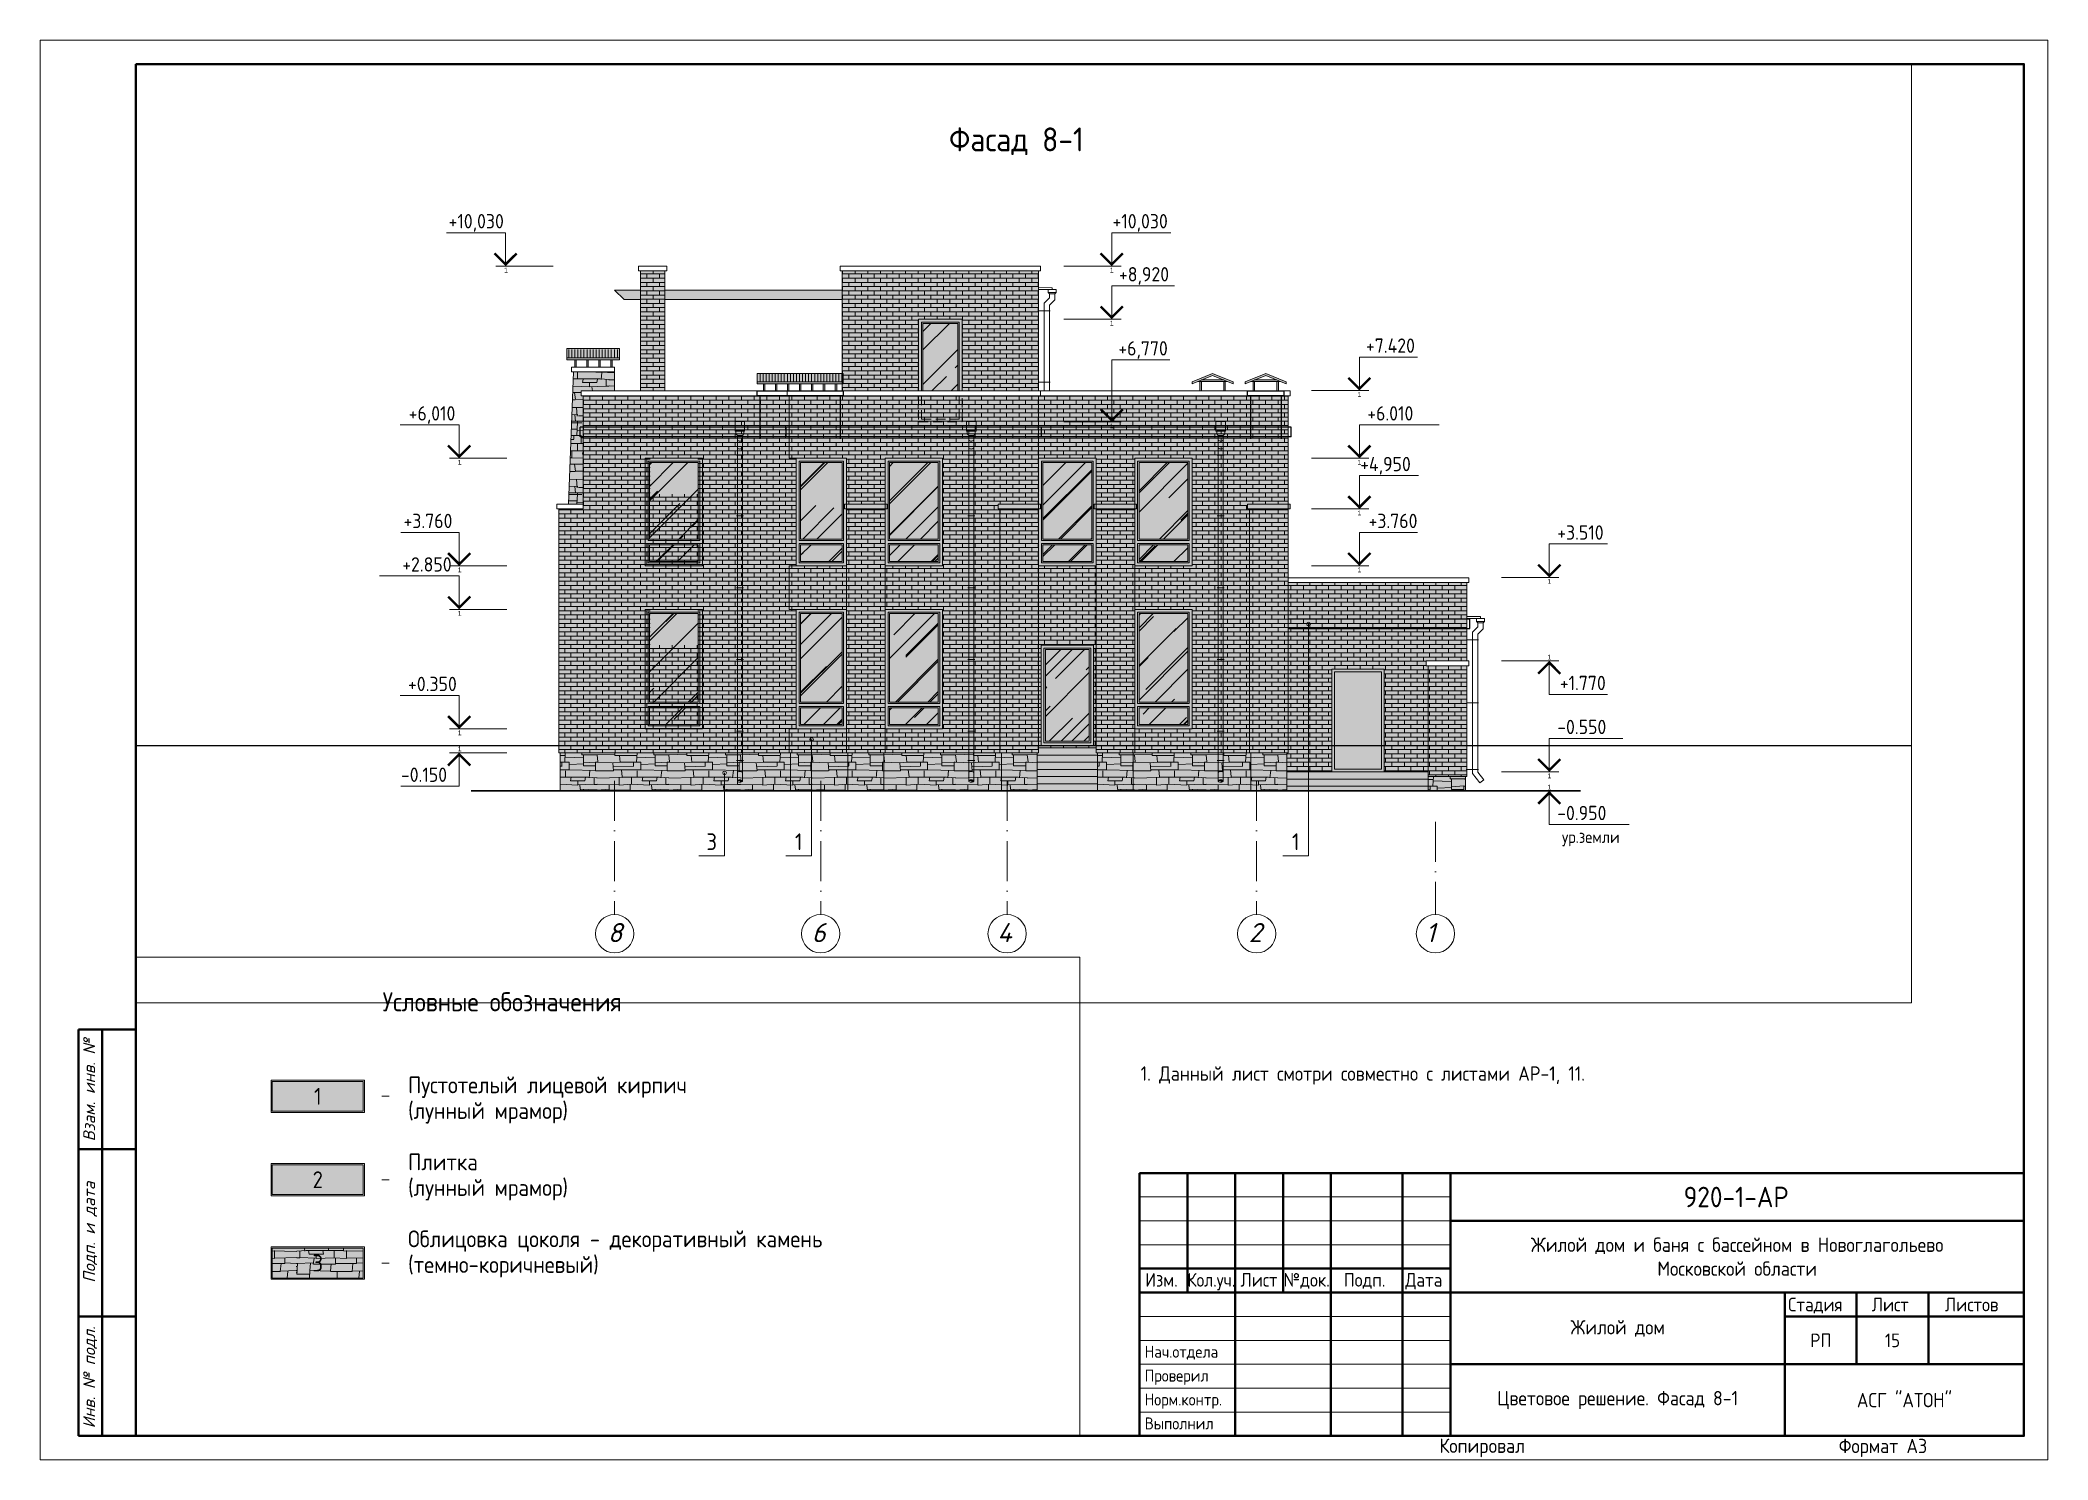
# Paper-space layout '15' of a CAD drawing. Header units: millimetres. Extents: x -17 to 41983, y -5 to 29695.
# The model-space entities are those that its viewports show. They can reach past a viewport. Long polylines and large blocks are cut down to what shows.
import ezdxf
from ezdxf.enums import TextEntityAlignment as Align

# ---------------------------------------------------------------- set-up
doc = ezdxf.new("R2010")
doc.units = ezdxf.units.MM
for name, pattern in [('ACAD_ISO10W100', [18, 12, -3, 0, -3]), ('JIS_08_15', [17.25, 15, -0.75, 0.75, -0.75]), ('НЕВИДИМАЯX2', [0.75, 0.5, -0.25])]:
    doc.linetypes.add(name, pattern=pattern)
doc.layers.get('Defpoints').update_dxf_attribs({"color": 40})
doc.layers.add('F-text', color=7, linetype='Continuous')
for name, color, linetype, lineweight in [('Text', 7, 'Continuous', 15), ('АР_Текст_отметки высот', 95, 'Continuous', 9), ('АР_Текст_пояснения-выноски', 54, 'Continuous', 9), ('АР_Фас-раз_элементы', 123, 'Continuous', 13), ('АР_Штрих_материалы', 27, 'Continuous', 9), ('окна', 132, 'Continuous', 18), ('оси', 50, 'JIS_08_15', 9), ('размеры', 215, 'Continuous', 13), ('стены', 172, 'Continuous', 30), ('текст', 7, 'Continuous', 13), ('УКАЗАТЕЛЬ', 6, 'Continuous', 13), ('ФАСАД', 7, 'Continuous', 13), ('ШТРИХ', 142, 'Continuous', 13), ('штриховка', 8, 'Continuous', 9)]:
    doc.layers.add(name, color=color, linetype=linetype, lineweight=lineweight)
doc.styles.add('GOST 2.304', font='isocpeur.ttf', dxfattribs={"width": 0.9})
doc.styles.add('Isocpeur', font='isocpeui.ttf')
doc.styles.get("Standard").update_dxf_attribs({"font": 'arial.ttf'})
doc.styles.add('Ок1', font='isocpeur.ttf', dxfattribs={"oblique": 15})
doc.styles.add('Оксана', font='arial.ttf')
pattern_1 = [(0, (0, 53720.5), (0, 88.06434), []), (90, (0, 53720.5), (-132.08, 88.06434), [88.06434, -88.06434])]
pattern_2 = [(45, (0, 53720.5), (646.57844, 1724.20918), [11430, -1524, 3810, -762]), (45, (447.2, 54706.5), (-1255.4398, 177.8091), [2286, -251.46, 4572, -571.5]), (45, (-188.6, 54447.9), (2440.83361, 3162.8462), [6096, -1066.8, 3048, -762])]
pattern_3 = [(90, (0, 53720.5), (-63.5, 2e-14), [])]

psp = doc.layouts.new('15')

# ---------------------------------------------------------------- texts
at = {"layer": 'F-text', "color": 1, "ltscale": 50, "insert": (23004, 8227), "char_height": 300, "width": 15715.17, "attachment_point": 1, "style": 'Ок1'}
psp.add_mtext('{\\Q0;\\W0.9;\\C256;1. Данный лист смотри совместно с листами\\C1; \\C5;АР-1, 11.}', dxfattribs=at)
at = {"layer": 'Text', "color": 7, "style": 'GOST 2.304', "width": 0.9}
for s, p in [('Нач.отдела', (23090, 2132)), ('Проверил', (23090, 1632)), ('Норм.контр.', (23090, 1132)), ('Выполнил', (23090, 632))]:
    psp.add_text(s, height=250, dxfattribs=at).set_placement(p)
at = {"layer": 'Text', "color": 1, "char_height": 300, "attachment_point": 5, "style": 'GOST 2.304'}
for s, insert, width in [('{\\C256;Жилой дом и баня с бассейном в Новоглагольево\\PМосковской области}', (35483, 4245), 12000), ('{\\C256;Жилой дом}', (32983, 2745), 7000)]:
    psp.add_mtext(s, dxfattribs=dict(at, insert=insert, width=width))
at = {"layer": 'Text', "color": 7, "char_height": 300, "attachment_point": 5, "style": 'GOST 2.304'}
for s, insert, width in [('{\\C0;Цветовое решение. Фасад 8-1}', (32983, 1245), 7000), ('{\\C0;АСГ "АТОН"}', (38983, 1245), 5000), ('Копиpовал ', (30149, 245), 5000), ('Формат А3', (38533, 245), 5000)]:
    psp.add_mtext(s, dxfattribs=dict(at, insert=insert, width=width))

msp = doc.modelspace()

# ---------------------------------------------------------------- texts
at = {"layer": 'Text', "color": 7, "style": 'GOST 2.304', "width": 0.9}
msp.add_text('Фасад 8-1', height=500, dxfattribs=at).set_placement((1060542.8, 822798, 0), align=Align.CENTER)
at = {"layer": 'Text', "color": 7, "insert": (963358.3, 788975.5, 0.1), "char_height": 350, "width": 11198.696, "attachment_point": 1, "line_spacing_factor": 0.92, "style": 'GOST 2.304'}
msp.add_mtext('Пустотелый лицевой кирпич\\P\\pt6.7501;{\\fISOCPEUR|b0|i0|c238|p34;(}лунный мрамор{\\fISOCPEUR|b0|i0|c238|p34;)}\\P\\PПлитка\\P\\ptz;(лунный мрамор{\\fISOCPEUR|b0|i0|c238|p34;)}\\P{\\fISOCPEUR|b0|i0|c238|p34;\\P}Облицовка цоколя - декоративный камень (темно-коричневый)', dxfattribs=at)
at = {"layer": 'АР_Текст_пояснения-выноски', "color": 7, "ltscale": 100, "char_height": 350, "width": 376.727, "attachment_point": 5, "line_spacing_factor": 0.92, "style": 'GOST 2.304'}
for s, insert in [('3', (1054168.2, 808356.2)), ('1', (1055987.6, 808356.2)), ('1', (1066385.5, 808356.2))]:
    msp.add_mtext(s, dxfattribs=dict(at, insert=insert))
at = {"layer": 'текст', "color": 7, "style": 'Isocpeur'}
for s, p in [('8', (1052147.4, 806254.4, 0)), ('6', (1056407.8, 806254.4, 0)), ('4', (1060295, 806254.4, 0)), ('2', (1065539.9, 806254.4, 0)), ('1', (1069206, 806254.4, 0))]:
    msp.add_text(s, height=400, dxfattribs=at).set_placement(p, align=Align.CENTER)
at = {"layer": 'текст', "color": 7, "ltscale": 100, "style": 'GOST 2.304', "width": 0.9}
msp.add_text('Условные обозначения', height=400, dxfattribs=at).set_placement((962825.1, 790338.6, 0.1))
at = {"layer": 'текст', "color": 7, "char_height": 350, "width": 1952.983, "attachment_point": 5, "line_spacing_factor": 0.92, "style": 'GOST 2.304'}
for s, insert in [('1', (961470.1, 788562.8, 0.1)), ('2', (961470.1, 786818, 0.1))]:
    msp.add_mtext(s, dxfattribs=dict(at, insert=insert))
at = {"layer": 'текст', "color": 7, "true_color": 0xffffff, "insert": (961470.1, 785073.2, 0.1), "char_height": 350, "width": 1902.982, "attachment_point": 5, "line_spacing_factor": 0.92, "style": 'GOST 2.304'}
msp.add_mtext('3', dxfattribs=at)

# ---------------------------------------------------------------- blocks, each defined once
blk = doc.blocks.new('*U8')
at = {"color": 7, "linetype": 'Continuous', "lineweight": 40}
for p, q in [((-412, 90), (-400, 90)), ((-412, 5), (-412, 90)), ((-407, 5), (-407, 90)), ((-412, 65), (-400, 65)), ((-190, 60), (-5, 60)), ((-190, 5), (-190, 60)), ((-180, 35), (-180, 60)), ((-170, 5), (-170, 60)), ((-160, 35), (-160, 60)), ((-150, 5), (-150, 60)), ((-135, 5), (-135, 60)), ((-125, 5), (-125, 60)), ((-125, 50), (-5, 50)), ((-190, 40), (-125, 40)), ((-190, 35), (-125, 35)), ((-125, 35), (-5, 35)), ((-55, 5), (-55, 35)), ((-40, 20), (-40, 35)), ((-25, 20), (-25, 35)), ((-412, 30), (-400, 30)), ((-55, 30), (-5, 30)), ((-125, 20), (-5, 20)), ((-412, 5), (-400, 5))]:
    blk.add_line(p, q, dxfattribs=at)
at = {"color": 7, "linetype": 'Continuous', "lineweight": 20}
for p, q in [((-190, 55), (-125, 55)), ((-190, 50), (-125, 50)), ((-190, 45), (-125, 45)), ((-190, 30), (-125, 30)), ((-190, 25), (-125, 25)), ((-190, 20), (-125, 20)), ((-190, 15), (-125, 15)), ((-190, 10), (-125, 10))]:
    blk.add_line(p, q, dxfattribs=at)
at = {"color": 7, "linetype": 'Continuous', "lineweight": 0}
blk.add_lwpolyline([(-420, 297), (0, 297), (0, 0), (-420, 0)], close=True, dxfattribs=at)
at = {"color": 7, "linetype": 'Continuous', "lineweight": 40}
blk.add_lwpolyline([(-400, 292), (-5, 292), (-5, 5), (-400, 5)], close=True, dxfattribs=at)
at = {"color": 7, "style": 'Оксана', "flags": 8}
for tag, height, p in [('НАИМЕНОВАНИЕ_ОБЪЕКТА_СТРОИТЕЛЬСТВА', 2.71, (-64.88, 42.01)), ('НАИМЕНОВАНИЕ_ЧЕРТЕЖА', 2.86, (-88.9, 11.79))]:
    blk.add_attdef(tag, text='', height=height, dxfattribs=at).set_placement(p, align=Align.MIDDLE_CENTER)
at = {"color": 7, "linetype": 'Continuous', "lineweight": 20, "style": 'Оксана', "flags": 8}
blk.add_attdef('ИНВ.№ПОДЛ.', text='', height=2.5, rotation=90, dxfattribs=at).set_placement((-403.5, 17.5), align=Align.MIDDLE_CENTER)
for tag, height, p in [('НАИМЕНОВАНИЕ_СООРУЖЕНИЯ', 3.57, (-91.21, 26.62)), ('ОРГАНИЗАЦИЯ/ЛИЦЕНЗИЯ', 2.29, (-29.74, 11.97))]:
    blk.add_attdef(tag, text='', height=height, dxfattribs=at).set_placement(p, align=Align.MIDDLE_CENTER)
at = {"color": 7, "linetype": 'Continuous', "lineweight": 20, "flags": 8}
for tag, p in [('---------------------------------------------------', (-210, 5)), ('--------------------------------------------------', (-210, -2))]:
    blk.add_attdef(tag, text='', height=0.143, dxfattribs=at).set_placement(p, align=Align.TOP_LEFT)
at = {"layer": 'Text', "color": 7, "linetype": 'Continuous', "lineweight": 20, "style": 'GOST 2.304', "width": 0.9}
for s, p in [('Изм.', (-188.83, 36.23)), ('Лист', (-168.89, 36.23)), ('№док.', (-159.89, 36.23)), ('Подп.', (-147.29, 36.23)), ('Дата', (-134.42, 36.23)), ('Стадия', (-54.33, 31.07)), ('Лист', (-36.84, 31.07)), ('Листов', (-21.51, 31.07))]:
    blk.add_text(s, height=2.857, dxfattribs=at).set_placement(p)
at = {"layer": 'Text', "color": 7, "linetype": 'Continuous', "lineweight": 20, "style": 'GOST 2.304', "width": 0.833333}
blk.add_text('Кол.уч.', height=2.857, dxfattribs=at).set_placement((-180, 36.23), (-170, 36.23), align=Align.FIT)
at = {"layer": 'Text', "color": 7, "linetype": 'Continuous', "lineweight": 20, "style": 'GOST 2.304', "width": 0.9, "flags": 8}
blk.add_attdef('ОБОЗНАЧЕНИЕ_ДОКУМЕНТА', text='', height=4.29, dxfattribs=at).set_placement((-65.21, 54.98), align=Align.MIDDLE_CENTER)
at = {"layer": 'Text', "color": 7, "style": 'GOST 2.304', "width": 0.9, "flags": 8}
for tag, p in [('СТАДИЯ', (-47.5, 25)), ('ЛИСТ', (-32.5, 25)), ('ЛИСТОВ', (-15, 25))]:
    blk.add_attdef(tag, text='', height=2.86, dxfattribs=at).set_placement(p, align=Align.MIDDLE_CENTER)
at = {"layer": 'текст', "color": 7, "linetype": 'Continuous', "style": 'Ок1', "oblique": 15}
for s, p in [('Взам. инв. №', (-408.5, 66.63)), ('Подп. и дата', (-408.5, 37.05)), ('Инв. № подл.', (-408.5, 6.6))]:
    blk.add_text(s, height=2.5, rotation=90.0002, dxfattribs=at).set_placement(p)
blk = doc.blocks.new('ок23')
at = {"layer": 'АР_Штрих_материалы', "ltscale": 100, "true_color": 0x502921}
h = blk.add_hatch(color=19, dxfattribs=at)
h.set_gradient(color1=(49, 69, 94), one_color=1, tint=1, name='HEMISPHERICAL')
h.paths.add_polyline_path([(1056898, 762566), (1056028, 762566), (1056028, 760966), (1056898, 760966)])
h.paths.add_polyline_path([(1056898, 760846), (1056028, 760846), (1056028, 760496), (1056898, 760496)])
at = {"layer": 'ШТРИХ', "ltscale": 0.1, "true_color": 0x2f1d18}
blk.add_hatch(color=19, dxfattribs=at).paths.add_polyline_path([(1056988, 762656), (1055938, 762656), (1055938, 760406), (1056463, 760406), (1056463, 760466), (1055998, 760466), (1055998, 760876), (1056463, 760876), (1056463, 760936), (1055998, 760936), (1055998, 762596), (1056928, 762596), (1056928, 760936), (1056463, 760936), (1056463, 760876), (1056928, 760876), (1056928, 760466), (1056463, 760466), (1056463, 760406), (1056988, 760406)])
at = {"layer": 'ШТРИХ', "ltscale": 0.1, "true_color": 0x402821}
h = blk.add_hatch(color=19, dxfattribs=at)
h.paths.add_polyline_path([(1056463, 762596), (1055998, 762596), (1055998, 760936), (1056463, 760936), (1056463, 760966), (1056028, 760966), (1056028, 762566), (1056463, 762566)])
h.paths.add_polyline_path([(1056928, 762596), (1056463, 762596), (1056463, 762566), (1056898, 762566), (1056898, 760966), (1056463, 760966), (1056463, 760936), (1056928, 760936)])
h.paths.add_polyline_path([(1056928, 760876), (1056463, 760876), (1056463, 760846), (1056898, 760846), (1056898, 760496), (1056463, 760496), (1056463, 760466), (1056928, 760466)])
h.paths.add_polyline_path([(1056463, 760876), (1055998, 760876), (1055998, 760466), (1056463, 760466), (1056463, 760496), (1056028, 760496), (1056028, 760846), (1056463, 760846)])
at = {"layer": 'ШТРИХ', "ltscale": 0.1, "true_color": 0xfefcfb}
h = blk.add_hatch(dxfattribs=at)
h.set_pattern_fill('AR-RROOF', scale=30, angle=45, style=0)
h.paths.add_polyline_path([(1056898, 762566), (1056028, 762566), (1056028, 760966), (1056898, 760966)])
h.paths.add_polyline_path([(1056898, 760846), (1056028, 760846), (1056028, 760496), (1056898, 760496)])
at = {"layer": 'окна', "color": 7, "ltscale": 0.1, "elevation": 0}
for points in [[(1056988, 760406), (1055938, 760406), (1055938, 762656), (1056988, 762656)], [(1056928, 760936), (1056928, 762596), (1055998, 762596), (1055998, 760936)], [(1055998, 760876), (1055998, 760466), (1056928, 760466), (1056928, 760876)]]:
    blk.add_lwpolyline(points, close=True, dxfattribs=at)
at = {"layer": 'окна', "color": 7, "lineweight": 5, "ltscale": 0.1, "elevation": 0}
for points in [[(1056898, 760966), (1056898, 762566), (1056028, 762566), (1056028, 760966)], [(1056028, 760846), (1056028, 760496), (1056898, 760496), (1056898, 760846)]]:
    blk.add_lwpolyline(points, close=True, dxfattribs=at)
blk = doc.blocks.new('ок12')
at = {"layer": 'АР_Штрих_материалы', "ltscale": 100, "true_color": 0x502921}
h = blk.add_hatch(color=19, dxfattribs=at)
h.set_gradient(color1=(49, 69, 94), one_color=1, tint=1, name='HEMISPHERICAL')
h.paths.add_polyline_path([(1058908, 762566), (1057888, 762566), (1057888, 760966), (1058908, 760966)])
h.paths.add_polyline_path([(1058908, 760846), (1057888, 760846), (1057888, 760496), (1058908, 760496)])
at = {"layer": 'ШТРИХ', "ltscale": 0.1, "true_color": 0x2f1d18}
blk.add_hatch(color=19, dxfattribs=at).paths.add_polyline_path([(1058998, 762656), (1057798, 762656), (1057798, 760406), (1058398, 760406), (1058398, 760466), (1057858, 760466), (1057858, 760876), (1058398, 760876), (1058398, 760936), (1057858, 760936), (1057858, 762596), (1058938, 762596), (1058938, 760936), (1058398, 760936), (1058398, 760876), (1058938, 760876), (1058938, 760466), (1058398, 760466), (1058398, 760406), (1058998, 760406)])
at = {"layer": 'ШТРИХ', "ltscale": 0.1, "true_color": 0x402821}
h = blk.add_hatch(color=19, dxfattribs=at)
h.paths.add_polyline_path([(1058398, 762596), (1057858, 762596), (1057858, 760936), (1058398, 760936), (1058398, 760966), (1057888, 760966), (1057888, 762566), (1058398, 762566)])
h.paths.add_polyline_path([(1058938, 762596), (1058398, 762596), (1058398, 762566), (1058908, 762566), (1058908, 760966), (1058398, 760966), (1058398, 760936), (1058938, 760936)])
h.paths.add_polyline_path([(1058938, 760876), (1058398, 760876), (1058398, 760846), (1058908, 760846), (1058908, 760496), (1058398, 760496), (1058398, 760466), (1058938, 760466)])
h.paths.add_polyline_path([(1058398, 760876), (1057858, 760876), (1057858, 760466), (1058398, 760466), (1058398, 760496), (1057888, 760496), (1057888, 760846), (1058398, 760846)])
at = {"layer": 'ШТРИХ', "ltscale": 0.1, "true_color": 0xfefcfb}
h = blk.add_hatch(dxfattribs=at)
h.set_pattern_fill('AR-RROOF', scale=30, angle=45, style=0)
h.paths.add_polyline_path([(1058908, 762566), (1057888, 762566), (1057888, 760966), (1058908, 760966)])
h.paths.add_polyline_path([(1058908, 760846), (1057888, 760846), (1057888, 760496), (1058908, 760496)])
at = {"layer": 'окна', "color": 7, "ltscale": 0.1, "elevation": 0}
for points in [[(1058998, 760406), (1057798, 760406), (1057798, 762656), (1058998, 762656)], [(1058938, 760936), (1058938, 762596), (1057858, 762596), (1057858, 760936)], [(1057858, 760876), (1057858, 760466), (1058938, 760466), (1058938, 760876)]]:
    blk.add_lwpolyline(points, close=True, dxfattribs=at)
at = {"layer": 'окна', "color": 7, "lineweight": 5, "ltscale": 0.1, "elevation": 0}
for points in [[(1058908, 760966), (1058908, 762566), (1057888, 762566), (1057888, 760966)], [(1057888, 760846), (1057888, 760496), (1058908, 760496), (1058908, 760846)]]:
    blk.add_lwpolyline(points, close=True, dxfattribs=at)
blk = doc.blocks.new('*U353')
at = {"color": 7, "linetype": 'Continuous', "lineweight": 15}
for p, q in [((-12, 0), (-10, 0)), ((-10, 0), (-10, -7)), ((-10, 0), (0, 0)), ((-10, -7), (-26.68, -7))]:
    blk.add_line(p, q, dxfattribs=at)
at = {"color": 7, "linetype": 'Continuous', "lineweight": 15, "const_width": 0.5}
blk.add_lwpolyline([(-7.67, -2.68), (-10, -0.35), (-12.32, -2.68)], dxfattribs=at)
at = {"color": 7, "linetype": 'Continuous', "lineweight": 15, "style": 'GOST 2.304', "width": 0.9, "flags": 8}
blk.add_attdef('+OTM', text='', height=3, rotation=360, dxfattribs=at).set_placement((-20.16, -7), align=Align.BOTTOM_LEFT)
at = {"color": 7, "linetype": 'Continuous', "lineweight": 15, "flags": 8}
blk.add_attdef('YRZ', text='', height=3, rotation=360, dxfattribs=at).set_placement((-21.03, -11.62), align=Align.BOTTOM_LEFT)
at = {"layer": 'Defpoints', "color": 5, "linetype": 'Continuous', "flags": 8}
blk.add_attdef('M', text='', height=1, rotation=360, dxfattribs=at).set_placement((-9.9, 1.33), align=Align.TOP_CENTER)
blk = doc.blocks.new('*U417')
at = {"color": 7, "linetype": 'Continuous', "lineweight": 15}
for p, q in [((-10, 7), (-25.36, 7)), ((-10, 0), (-10, 7)), ((-12, 0), (-10, 0)), ((-10, 0), (0, 0))]:
    blk.add_line(p, q, dxfattribs=at)
at = {"color": 7, "linetype": 'Continuous', "lineweight": 15, "const_width": 0.5}
blk.add_lwpolyline([(-7.67, 2.67), (-10, 0.35), (-12.32, 2.67)], dxfattribs=at)
at = {"color": 7, "linetype": 'Continuous', "lineweight": 15, "style": 'GOST 2.304', "width": 0.9, "flags": 8}
blk.add_attdef('+OTM', text='', height=3, rotation=360, dxfattribs=at).set_placement((-20.16, 7), align=Align.BOTTOM_LEFT)
at = {"layer": 'Defpoints', "color": 5, "linetype": 'Continuous', "flags": 8}
blk.add_attdef('M', text='', height=1, dxfattribs=at).set_placement((-9.9, -0.33), align=Align.TOP_CENTER)
blk = doc.blocks.new('*U423')
at = {"color": 7, "linetype": 'Continuous', "lineweight": 15}
for p, q in [((-10, 7), (-22.17, 7)), ((-10, 0), (-10, 7)), ((-12, 0), (-10, 0)), ((-10, 0), (0, 0))]:
    blk.add_line(p, q, dxfattribs=at)
at = {"color": 7, "linetype": 'Continuous', "lineweight": 15, "const_width": 0.5}
blk.add_lwpolyline([(-7.67, 2.67), (-10, 0.35), (-12.32, 2.67)], dxfattribs=at)
at = {"color": 7, "linetype": 'Continuous', "lineweight": 15, "style": 'GOST 2.304', "width": 0.9, "flags": 8}
blk.add_attdef('+OTM', text='', height=3, rotation=360, dxfattribs=at).set_placement((-20.16, 7), align=Align.BOTTOM_LEFT)
at = {"layer": 'Defpoints', "color": 5, "linetype": 'Continuous', "flags": 8}
blk.add_attdef('M', text='', height=1, dxfattribs=at).set_placement((-9.9, -0.33), align=Align.TOP_CENTER)
blk = doc.blocks.new('*U427')
at = {"color": 7, "linetype": 'Continuous', "lineweight": 15}
for p, q in [((-12, 0), (-10, 0)), ((-10, 0), (-10, -7)), ((-10, 0), (0, 0)), ((-10, -7), (-22.17, -7))]:
    blk.add_line(p, q, dxfattribs=at)
at = {"color": 7, "linetype": 'Continuous', "lineweight": 15, "const_width": 0.5}
blk.add_lwpolyline([(-7.67, -2.68), (-10, -0.35), (-12.32, -2.68)], dxfattribs=at)
at = {"color": 7, "linetype": 'Continuous', "lineweight": 15, "style": 'GOST 2.304', "width": 0.9, "flags": 8}
blk.add_attdef('+OTM', text='', height=3, rotation=360, dxfattribs=at).set_placement((-20.16, -7), align=Align.BOTTOM_LEFT)
at = {"layer": 'Defpoints', "color": 5, "linetype": 'Continuous', "flags": 8}
blk.add_attdef('M', text='', height=1, rotation=360, dxfattribs=at).set_placement((-9.9, 1.33), align=Align.TOP_CENTER)
blk = doc.blocks.new('*U354')
at = {"color": 7, "linetype": 'Continuous', "lineweight": 15}
for p, q in [((-10, 7), (-26.68, 7)), ((-10, 0), (-10, 7)), ((-12, 0), (-10, 0)), ((-10, 0), (0, 0))]:
    blk.add_line(p, q, dxfattribs=at)
at = {"color": 7, "linetype": 'Continuous', "lineweight": 15, "const_width": 0.5}
blk.add_lwpolyline([(-7.67, 2.67), (-10, 0.35), (-12.32, 2.67)], dxfattribs=at)
at = {"color": 7, "linetype": 'Continuous', "lineweight": 15, "style": 'GOST 2.304', "width": 0.9, "flags": 8}
blk.add_attdef('+OTM', text='', height=3, rotation=360, dxfattribs=at).set_placement((-20.16, 7), align=Align.BOTTOM_LEFT)
at = {"layer": 'Defpoints', "color": 5, "linetype": 'Continuous', "flags": 8}
blk.add_attdef('M', text='', height=1, dxfattribs=at).set_placement((-9.9, -0.33), align=Align.TOP_CENTER)
blk = doc.blocks.new('*U359')
at = {"color": 7, "linetype": 'Continuous', "lineweight": 15}
for p, q in [((-10, 7), (-23.1, 7)), ((-10, 0), (-10, 7)), ((-12, 0), (-10, 0)), ((-10, 0), (0, 0))]:
    blk.add_line(p, q, dxfattribs=at)
at = {"color": 7, "linetype": 'Continuous', "lineweight": 15, "const_width": 0.5}
blk.add_lwpolyline([(-7.67, 2.67), (-10, 0.35), (-12.32, 2.67)], dxfattribs=at)
at = {"color": 7, "linetype": 'Continuous', "lineweight": 15, "style": 'GOST 2.304', "width": 0.9, "flags": 8}
blk.add_attdef('+OTM', text='', height=3, rotation=360, dxfattribs=at).set_placement((-20.16, 7), align=Align.BOTTOM_LEFT)
at = {"layer": 'Defpoints', "color": 5, "linetype": 'Continuous', "flags": 8}
blk.add_attdef('M', text='', height=1, dxfattribs=at).set_placement((-9.9, -0.33), align=Align.TOP_CENTER)
blk = doc.blocks.new('*U360')
at = {"color": 7, "linetype": 'Continuous', "lineweight": 15}
for p, q in [((-10, 7), (-22.34, 7)), ((-10, 0), (-10, 7)), ((-12, 0), (-10, 0)), ((-10, 0), (0, 0))]:
    blk.add_line(p, q, dxfattribs=at)
at = {"color": 7, "linetype": 'Continuous', "lineweight": 15, "const_width": 0.5}
blk.add_lwpolyline([(-7.67, 2.67), (-10, 0.35), (-12.32, 2.67)], dxfattribs=at)
at = {"color": 7, "linetype": 'Continuous', "lineweight": 15, "style": 'GOST 2.304', "width": 0.9, "flags": 8}
blk.add_attdef('+OTM', text='', height=3, rotation=360, dxfattribs=at).set_placement((-20.16, 7), align=Align.BOTTOM_LEFT)
at = {"layer": 'Defpoints', "color": 5, "linetype": 'Continuous', "flags": 8}
blk.add_attdef('M', text='', height=1, dxfattribs=at).set_placement((-9.9, -0.33), align=Align.TOP_CENTER)
blk = doc.blocks.new('*U502')
at = {"color": 7, "linetype": 'Continuous', "lineweight": 15}
for p, q in [((-10, 13), (-22.17, 13)), ((-10, 0), (-10, 13)), ((-12, 0), (-10, 0)), ((-10, 0), (0, 0))]:
    blk.add_line(p, q, dxfattribs=at)
at = {"color": 7, "linetype": 'Continuous', "lineweight": 15, "const_width": 0.5}
blk.add_lwpolyline([(-7.67, 2.67), (-10, 0.35), (-12.32, 2.67)], dxfattribs=at)
at = {"color": 7, "linetype": 'Continuous', "lineweight": 15, "style": 'GOST 2.304', "width": 0.9, "flags": 8}
blk.add_attdef('+OTM', text='', height=3, rotation=360, dxfattribs=at).set_placement((-20.16, 13), align=Align.BOTTOM_LEFT)
at = {"layer": 'Defpoints', "color": 5, "linetype": 'Continuous', "flags": 8}
blk.add_attdef('M', text='', height=1, dxfattribs=at).set_placement((-9.9, -0.33), align=Align.TOP_CENTER)
blk = doc.blocks.new('*U361')
at = {"color": 7, "linetype": 'Continuous', "lineweight": 15}
for p, q in [((10, 0), (10, 7)), ((10, 7), (22.34, 7)), ((10, 0), (0, 0)), ((12, 0), (10, 0))]:
    blk.add_line(p, q, dxfattribs=at)
at = {"color": 7, "linetype": 'Continuous', "lineweight": 15, "const_width": 0.5}
blk.add_lwpolyline([(7.67, 2.67), (10, 0.35), (12.32, 2.67)], dxfattribs=at)
at = {"color": 7, "linetype": 'Continuous', "lineweight": 15, "style": 'GOST 2.304', "width": 0.9, "flags": 8}
blk.add_attdef('+OTM', text='', height=3, dxfattribs=at).set_placement((11.65, 7), align=Align.BOTTOM_LEFT)
at = {"layer": 'Defpoints', "color": 5, "linetype": 'Continuous', "flags": 8}
blk.add_attdef('M', text='', height=1, rotation=360, dxfattribs=at).set_placement((10, -0.33), align=Align.TOP_CENTER)
blk = doc.blocks.new('*U491')
at = {"color": 7, "linetype": 'Continuous', "lineweight": 15}
for p, q in [((-10, 7), (-22.34, 7)), ((-10, 0), (-10, 7)), ((-12, 0), (-10, 0)), ((-10, 0), (0, 0))]:
    blk.add_line(p, q, dxfattribs=at)
at = {"color": 7, "linetype": 'Continuous', "lineweight": 15, "const_width": 0.5}
blk.add_lwpolyline([(-7.67, 2.67), (-10, 0.35), (-12.32, 2.67)], dxfattribs=at)
at = {"color": 7, "linetype": 'Continuous', "lineweight": 15, "style": 'GOST 2.304', "width": 0.9, "flags": 8}
blk.add_attdef('+OTM', text='', height=3, rotation=360, dxfattribs=at).set_placement((-20.16, 7), align=Align.BOTTOM_LEFT)
at = {"layer": 'Defpoints', "color": 5, "linetype": 'Continuous', "flags": 8}
blk.add_attdef('M', text='', height=1, dxfattribs=at).set_placement((-9.9, -0.33), align=Align.TOP_CENTER)
blk = doc.blocks.new('*U492')
at = {"color": 7, "linetype": 'Continuous', "lineweight": 15}
for p, q in [((10, 0), (10, 7)), ((10, 7), (26.68, 7)), ((10, 0), (0, 0)), ((12, 0), (10, 0))]:
    blk.add_line(p, q, dxfattribs=at)
at = {"color": 7, "linetype": 'Continuous', "lineweight": 15, "const_width": 0.5}
blk.add_lwpolyline([(7.67, 2.67), (10, 0.35), (12.32, 2.67)], dxfattribs=at)
at = {"color": 7, "linetype": 'Continuous', "lineweight": 15, "style": 'GOST 2.304', "width": 0.9, "flags": 8}
blk.add_attdef('+OTM', text='', height=3, dxfattribs=at).set_placement((11.65, 7), align=Align.BOTTOM_LEFT)
at = {"layer": 'Defpoints', "color": 5, "linetype": 'Continuous', "flags": 8}
blk.add_attdef('M', text='', height=1, rotation=360, dxfattribs=at).set_placement((10, -0.33), align=Align.TOP_CENTER)
blk = doc.blocks.new('*U424')
at = {"color": 7, "linetype": 'Continuous', "lineweight": 15}
for p, q in [((10, 0), (10, 7)), ((10, 7), (22.17, 7)), ((10, 0), (0, 0)), ((12, 0), (10, 0))]:
    blk.add_line(p, q, dxfattribs=at)
at = {"color": 7, "linetype": 'Continuous', "lineweight": 15, "const_width": 0.5}
blk.add_lwpolyline([(7.67, 2.67), (10, 0.35), (12.32, 2.67)], dxfattribs=at)
at = {"color": 7, "linetype": 'Continuous', "lineweight": 15, "style": 'GOST 2.304', "width": 0.9, "flags": 8}
blk.add_attdef('+OTM', text='', height=3, dxfattribs=at).set_placement((11.65, 7), align=Align.BOTTOM_LEFT)
at = {"layer": 'Defpoints', "color": 5, "linetype": 'Continuous', "flags": 8}
blk.add_attdef('M', text='', height=1, rotation=360, dxfattribs=at).set_placement((10, -0.33), align=Align.TOP_CENTER)
blk = doc.blocks.new('*U1140')
at = {"color": 7, "linetype": 'Continuous', "lineweight": 15}
for p, q in [((10, 0), (10, 7)), ((10, 7), (22.34, 7)), ((10, 0), (0, 0)), ((12, 0), (10, 0))]:
    blk.add_line(p, q, dxfattribs=at)
at = {"color": 7, "linetype": 'Continuous', "lineweight": 15, "const_width": 0.5}
blk.add_lwpolyline([(7.67, 2.67), (10, 0.35), (12.32, 2.67)], dxfattribs=at)
at = {"color": 7, "linetype": 'Continuous', "lineweight": 15, "style": 'GOST 2.304', "width": 0.9, "flags": 8}
blk.add_attdef('+OTM', text='', height=3, dxfattribs=at).set_placement((11.65, 7), align=Align.BOTTOM_LEFT)
at = {"layer": 'Defpoints', "color": 5, "linetype": 'Continuous', "flags": 8}
blk.add_attdef('M', text='', height=1, rotation=360, dxfattribs=at).set_placement((10, -0.33), align=Align.TOP_CENTER)
blk = doc.blocks.new('*U449')
at = {"color": 7, "linetype": 'Continuous', "lineweight": 15}
for p, q in [((-12, 0), (-10, 0)), ((-10, 0), (-10, -7)), ((-10, 0), (0, 0)), ((-10, -7), (-22.17, -7))]:
    blk.add_line(p, q, dxfattribs=at)
at = {"color": 7, "linetype": 'Continuous', "lineweight": 15, "const_width": 0.5}
blk.add_lwpolyline([(-7.67, -2.68), (-10, -0.35), (-12.32, -2.68)], dxfattribs=at)
at = {"color": 7, "linetype": 'Continuous', "lineweight": 15, "style": 'GOST 2.304', "width": 0.9, "flags": 8}
blk.add_attdef('+OTM', text='', height=3, rotation=360, dxfattribs=at).set_placement((-20.16, -7), align=Align.BOTTOM_LEFT)
at = {"layer": 'Defpoints', "color": 5, "linetype": 'Continuous', "flags": 8}
blk.add_attdef('M', text='', height=1, rotation=360, dxfattribs=at).set_placement((-9.9, 1.33), align=Align.TOP_CENTER)
blk = doc.blocks.new('ок13')
at = {"layer": 'АР_Штрих_материалы', "ltscale": 100, "true_color": 0x502921}
h = blk.add_hatch(color=19, dxfattribs=at)
h.set_gradient(color1=(49, 69, 94), one_color=1, tint=1, name='HEMISPHERICAL')
h.paths.add_polyline_path([(1064128, 759406), (1063108, 759406), (1063108, 757556), (1064128, 757556)])
h.paths.add_polyline_path([(1064128, 757436), (1063108, 757436), (1063108, 757086), (1064128, 757086)])
at = {"layer": 'ШТРИХ', "ltscale": 0.1, "true_color": 0x2f1d18}
h = blk.add_hatch(color=19, dxfattribs=at)
h.paths.add_polyline_path([(1063618, 759496), (1063018, 759496), (1063018, 756996), (1063618, 756996), (1063618, 757056), (1063078, 757056), (1063078, 757466), (1063618, 757466), (1063618, 757526), (1063078, 757526), (1063078, 759436), (1063618, 759436)])
h.paths.add_polyline_path([(1064218, 759496), (1063618, 759496), (1063618, 759436), (1064158, 759436), (1064158, 757526), (1063618, 757526), (1063618, 757466), (1064158, 757466), (1064158, 757056), (1063618, 757056), (1063618, 756996), (1064218, 756996)])
at = {"layer": 'ШТРИХ', "ltscale": 0.1, "true_color": 0x402821}
h = blk.add_hatch(color=19, dxfattribs=at)
h.paths.add_polyline_path([(1064158, 757466), (1063618, 757466), (1063618, 757436), (1064128, 757436), (1064128, 757086), (1063618, 757086), (1063618, 757056), (1064158, 757056)])
h.paths.add_polyline_path([(1063618, 757086), (1063108, 757086), (1063108, 757436), (1063618, 757436), (1063618, 757466), (1063078, 757466), (1063078, 757056), (1063618, 757056)])
h.paths.add_polyline_path([(1063618, 757556), (1063108, 757556), (1063108, 759406), (1063618, 759406), (1063618, 759436), (1063078, 759436), (1063078, 757526), (1063618, 757526)])
h.paths.add_polyline_path([(1064158, 759436), (1063618, 759436), (1063618, 759406), (1064128, 759406), (1064128, 757556), (1063618, 757556), (1063618, 757526), (1064158, 757526)])
at = {"layer": 'ШТРИХ', "ltscale": 0.1, "true_color": 0xfefcfb}
h = blk.add_hatch(dxfattribs=at)
h.set_pattern_fill('AR-RROOF', scale=30, angle=45, style=0)
h.paths.add_polyline_path([(1064128, 759406), (1063108, 759406), (1063108, 757556), (1064128, 757556)])
h.paths.add_polyline_path([(1064128, 757436), (1063108, 757436), (1063108, 757086), (1064128, 757086)])
at = {"layer": 'окна', "color": 7, "ltscale": 0.1, "elevation": 0}
for points in [[(1064218, 756996), (1063018, 756996), (1063018, 759496), (1064218, 759496)], [(1064158, 757526), (1064158, 759436), (1063078, 759436), (1063078, 757526)], [(1063078, 757466), (1063078, 757056), (1064158, 757056), (1064158, 757466)]]:
    blk.add_lwpolyline(points, close=True, dxfattribs=at)
at = {"layer": 'окна', "color": 7, "lineweight": 5, "ltscale": 0.1, "elevation": 0}
for points in [[(1064128, 757556), (1064128, 759406), (1063108, 759406), (1063108, 757556)], [(1063108, 757436), (1063108, 757086), (1064128, 757086), (1064128, 757436)]]:
    blk.add_lwpolyline(points, close=True, dxfattribs=at)
blk = doc.blocks.new('п')
at = {"layer": 'АР_Штрих_материалы', "ltscale": 100, "true_color": 0xffffff}
blk.add_hatch(color=7, dxfattribs=at).paths.add_polyline_path([(971891, 761696), (971002, 761696), (971002, 761596), (971891, 761596)])
at = {"layer": 'ФАСАД', "color": 7, "ltscale": 0.1}
blk.add_lwpolyline([(971891, 761696), (971002, 761696), (971002, 761596), (971891, 761596), (971891, 761696)], dxfattribs=at)
blk = doc.blocks.new('ок11')
at = {"layer": 'АР_Штрих_материалы', "ltscale": 100, "true_color": 0x502921}
h = blk.add_hatch(color=19, dxfattribs=at)
h.set_gradient(color1=(49, 69, 94), one_color=1, tint=1, name='HEMISPHERICAL')
h.paths.add_polyline_path([(978033, 759406), (977163, 759406), (977163, 757556), (978033, 757556)])
h.paths.add_polyline_path([(978033, 757436), (977163, 757436), (977163, 757086), (978033, 757086)])
at = {"layer": 'ШТРИХ', "ltscale": 0.1, "true_color": 0x2f1d18}
h = blk.add_hatch(color=19, dxfattribs=at)
h.paths.add_polyline_path([(977597, 759496), (977072, 759496), (977073, 756996), (977597, 756996), (977597, 757056), (977133, 757056), (977133, 757466), (977597, 757466), (977597, 757526), (977133, 757526), (977133, 759436), (977597, 759436)])
h.paths.add_polyline_path([(978123, 759496), (977597, 759496), (977597, 759436), (978063, 759436), (978063, 757526), (977597, 757526), (977597, 757466), (978063, 757466), (978063, 757056), (977597, 757056), (977597, 756996), (978123, 756996)])
at = {"layer": 'ШТРИХ', "ltscale": 0.1, "true_color": 0x402821}
h = blk.add_hatch(color=19, dxfattribs=at)
h.paths.add_polyline_path([(978063, 759436), (977597, 759436), (977597, 759406), (978033, 759406), (978033, 757556), (977597, 757556), (977597, 757526), (978063, 757526)])
h.paths.add_polyline_path([(977163, 759406), (977597, 759406), (977597, 759436), (977133, 759436), (977133, 757526), (977597, 757526), (977597, 757556), (977163, 757556)])
h.paths.add_polyline_path([(977597, 757466), (977133, 757466), (977133, 757056), (977597, 757056), (977597, 757086), (977163, 757086), (977163, 757436), (977597, 757436)])
h.paths.add_polyline_path([(978063, 757466), (977597, 757466), (977597, 757436), (978033, 757436), (978033, 757086), (977597, 757086), (977597, 757056), (978063, 757056)])
at = {"layer": 'ШТРИХ', "ltscale": 0.1, "true_color": 0xfefcfb}
h = blk.add_hatch(dxfattribs=at)
h.set_pattern_fill('AR-RROOF', scale=30, angle=45, style=0)
h.paths.add_polyline_path([(978033, 759406), (977163, 759406), (977163, 757556), (978033, 757556)])
h.paths.add_polyline_path([(978033, 757436), (977163, 757436), (977163, 757086), (978033, 757086)])
at = {"layer": 'окна', "color": 7, "ltscale": 0.1, "elevation": 0}
for points in [[(977073, 756996), (978123, 756996), (978123, 759496), (977072, 759496)], [(977133, 757526), (977133, 759436), (978063, 759436), (978063, 757526)], [(978063, 757466), (978063, 757056), (977133, 757056), (977133, 757466)]]:
    blk.add_lwpolyline(points, close=True, dxfattribs=at)
at = {"layer": 'окна', "color": 7, "lineweight": 5, "ltscale": 0.1, "elevation": 0}
for points in [[(977163, 757556), (977163, 759406), (978033, 759406), (978033, 757556)], [(978033, 757436), (978033, 757086), (977163, 757086), (977163, 757436)]]:
    blk.add_lwpolyline(points, close=True, dxfattribs=at)
blk = doc.blocks.new('вв13')
at = {"layer": 'ФАСАД', "color": 7}
for p, q in [((968407, 766095, 0), (968377, 766124, 0)), ((968499, 765740, 0), (968743, 765740, 0)), ((968502, 764246, 0), (968743, 764246, 0))]:
    blk.add_line(p, q, dxfattribs=at)
at = {"layer": 'ФАСАД', "color": 7, "ltscale": 0.1}
for p, q in [((968743, 766229, 0), (968460, 766225, 0)), ((968460, 766187, 0), (968460, 766225, 0)), ((968743, 766189, 0), (968543, 766186, 0))]:
    blk.add_line(p, q, dxfattribs=at)
at = {"layer": 'ФАСАД', "color": 7, "elevation": 0}
for points in [[(968543, 766124), (968377, 766124), (968377, 766187), (968543, 766187), (968543, 766124), (968513, 766095), (968407, 766095), (968407, 765972), (968518, 765860)], [(968624, 765900), (968513, 766011), (968513, 766095)]]:
    blk.add_lwpolyline(points, dxfattribs=at)
at = {"layer": 'ФАСАД', "color": 7, "ltscale": 0.4, "elevation": 0}
for points in [[(968518, 765860), (968518, 764066)], [(968624, 764066), (968624, 765900)]]:
    blk.add_lwpolyline(points, dxfattribs=at)
blk = doc.blocks.new('вв12')
at = {"layer": 'ШТРИХ', "ltscale": 0.1, "true_color": 0xffffff}
h = blk.add_hatch(color=7, dxfattribs=at)
edge = h.paths.add_edge_path()
edge.add_ellipse((1016873, 755904), major_axis=(-52.9, 0), ratio=0.467596, start_angle=0, end_angle=360)
edge.add_line((1016926, 755904), (1016820, 755904))
h.paths.add_polyline_path([(1016956, 763165), (1016790, 763165), (1016820, 763135), (1016926, 763135)])
h.paths.add_polyline_path([(1016956, 763224), (1016790, 763224), (1016790, 763165), (1016956, 763165)])
h.paths.add_polyline_path([(1016956, 763228), (1016790, 763228), (1016790, 763224), (1016956, 763224)])
blk.add_hatch(color=7, dxfattribs=at).paths.add_polyline_path([(1016820, 755904), (1016830, 755890), (1016844, 755883), (1016859, 755880), (1016873, 755879), (1016888, 755880), (1016902, 755883), (1016917, 755890), (1016926, 755904), (1016926, 763135), (1016820, 763135)])
h = blk.add_hatch(color=7, dxfattribs=at)
edge = h.paths.add_edge_path()
edge.add_line((1016873, 755904), (1016820, 755904))
edge.add_ellipse((1016873, 755904), major_axis=(-52.9, 0), ratio=0.467596, start_angle=0, end_angle=360)
edge.add_line((1016873, 755879), (1016873, 755904))
at = {"layer": 'ФАСАД', "color": 7}
for p, q in [((1016820, 763135, 0), (1016790, 763165, 0)), ((1016801, 762720, 0), (1016946, 762720, 0)), ((1016801, 761449, 0), (1016946, 761449, 0)), ((1016801, 759949, 0), (1016946, 759949, 0)), ((1016801, 758449, 0), (1016946, 758449, 0)), ((1016801, 756949, 0), (1016946, 756949, 0)), ((1016801, 756335, 0), (1016946, 756335, 0))]:
    blk.add_line(p, q, dxfattribs=at)
at = {"layer": 'ФАСАД', "ltscale": 0.1, "elevation": 0}
blk.add_lwpolyline([(1016973, 763224), (1016773, 763224), (1016773, 763426), (1016973, 763426)], close=True, dxfattribs=at)
at = {"layer": 'ФАСАД', "color": 7, "elevation": 0}
for points in [[(1016956, 763165), (1016790, 763165), (1016790, 763228), (1016956, 763228), (1016956, 763165), (1016926, 763135), (1016820, 763135), (1016820, 755904)], [(1016926, 755904), (1016926, 763135)]]:
    blk.add_lwpolyline(points, dxfattribs=at)
at = {"layer": 'ФАСАД', "color": 7}
for centre in [(1016873, 763079, 0), (1016873, 762916, 0)]:
    blk.add_arc(centre, 66.9, 217.649, 322.351, dxfattribs=at)
blk.add_ellipse((1016873, 755904, 0), major_axis=(-52.9, 0), ratio=0.467596, dxfattribs=at)
at = {"layer": 'ШТРИХ', "color": 19, "ltscale": 0.1}
blk.add_ellipse((1016873, 756081, 0), major_axis=(-52.9, 0), ratio=0.467596, start_param=3.141593, end_param=6.283185, dxfattribs=at)

# ---------------------------------------------------------------- hatches: boundary and pattern name
at = {"layer": 'АР_Штрих_материалы', "ltscale": 100, "true_color": 0xd9d9d9}
for points in [[(1053188.1, 820296.5), (1052678.1, 820296.5), (1052678.1, 817786.5), (1053188.1, 817786.5)], [(1059407.8, 820296.5), (1058497.8, 820296.5), (1058497.8, 819286.5), (1059407.8, 819286.5)], [(1063017.8, 815316.5), (1062208.1, 815316.5), (1062208.1, 814126.5), (1062207.8, 810216.5), (1063017.8, 810216.5)], [(960518.6, 788875.2), (960518.6, 788250.3), (962421.6, 788250.3), (962421.6, 788875.2)], [(960518.6, 787130.4), (960518.6, 786505.6), (962421.6, 786505.6), (962421.6, 787130.4)]]:
    msp.add_hatch(color=254, dxfattribs=at).paths.add_polyline_path(points)
at = {"layer": 'АР_Штрих_материалы', "lineweight": 5, "ltscale": 100, "true_color": 0xffffff}
h = msp.add_hatch(dxfattribs=at)
h.set_pattern_fill('AR-BRSTD', scale=1.3, style=0)
h.set_pattern_definition(pattern_1)
h.paths.add_polyline_path([(1053188.1, 820296.5), (1052678.1, 820296.5), (1052678.1, 817786.5), (1053188.1, 817786.5)])
at = {"layer": 'АР_Штрих_материалы', "ltscale": 100, "true_color": 0xd9d9d9}
h = msp.add_hatch(color=254, dxfattribs=at)
h.paths.add_polyline_path([(1058497.8, 817686.5), (1055787.8, 817686.5), (1055787.8, 816826.5), (1061007.8, 816826.5), (1061007.8, 817686.5), (1059407.8, 817686.5), (1059407.8, 817136.5), (1058497.8, 817136.5)])
h.paths.add_polyline_path([(1058557.8, 817686.5), (1058497.8, 817686.5), (1058497.8, 817136.5), (1059407.8, 817136.5), (1059407.8, 817686.5), (1059347.8, 817686.5), (1059347.8, 817196.5), (1058557.8, 817196.5)], flags=17)
h.paths.add_polyline_path([(1059347.8, 817686.5), (1058557.8, 817686.5), (1058557.8, 817196.5), (1059347.8, 817196.5)], flags=16)
h.paths.add_polyline_path([(1059407.8, 820296.5), (1059407.8, 817786.5), (1061007.8, 817786.5), (1061007.8, 820296.5)])
h.paths.add_polyline_path([(1058497.8, 817786.5), (1058497.8, 820296.5), (1056897.8, 820296.5), (1056897.8, 818150.7), (1056917.8, 818150.7), (1056917.8, 817936.5), (1056897.8, 817938.3), (1056897.8, 817786.5)])
h.paths.add_polyline_path([(1058998.1, 810716.4), (1058998.1, 810216.5), (1060197.8, 810216.5), (1060197.8, 815316.5), (1060157.8, 815316.5), (1060157.8, 815416.5), (1061007.8, 815416.5), (1061007.8, 816376.4), (1061007.8, 816826.5), (1055787.8, 816826.5), (1055787.8, 816376.4), (1056987.8, 816376.4), (1056987.7, 815416.5), (1057797.8, 815416.5), (1057797.8, 816376.4), (1058998.1, 816376.4), (1058998.1, 814126.5), (1058998.1, 814126.5), (1058998.1, 813216.4), (1058998.1, 813216.4), (1058997.8, 810716.4)])
at = {"layer": 'АР_Штрих_материалы', "lineweight": 5, "ltscale": 100, "true_color": 0xffffff}
h = msp.add_hatch(dxfattribs=at)
h.set_pattern_fill('AR-BRSTD', scale=1.3, style=0)
h.set_pattern_definition(pattern_1)
h.paths.add_polyline_path([(1059407.8, 820296.5), (1059407.8, 817786.5), (1061007.8, 817786.5), (1061007.8, 820296.5)])
h.paths.add_polyline_path([(1058497.8, 817786.5), (1058497.8, 820296.5), (1056897.8, 820296.5), (1056897.8, 818150.7), (1056917.8, 818150.7), (1056917.8, 817936.5), (1056897.8, 817936.5), (1056897.8, 817786.5)])
h = msp.add_hatch(dxfattribs=at)
h.set_pattern_fill('AR-BRSTD', scale=1.3, style=0)
h.set_pattern_definition(pattern_1)
h.paths.add_polyline_path([(1059407.8, 820296.5), (1058497.8, 820296.5), (1058497.8, 819286.5), (1059407.8, 819286.5)])
at = {"layer": 'АР_Штрих_материалы', "ltscale": 100, "true_color": 0x502921}
h = msp.add_hatch(color=19, dxfattribs=at)
h.set_gradient(color1=(49, 69, 94), one_color=1, tint=1, name='HEMISPHERICAL')
h.paths.add_polyline_path([(1059317.8, 819196.5), (1058587.8, 819196.5), (1058587.8, 817786.5), (1059317.8, 817786.5)])
at = {"layer": 'АР_Штрих_материалы', "ltscale": 100, "true_color": 0x3a271d}
msp.add_hatch(color=19, dxfattribs=at).paths.add_polyline_path([(1052137.8, 818186.5), (1051277.8, 818186.5), (1051172.4, 815416.5), (1051477.8, 815416.5), (1051477.8, 817686.5), (1051437.8, 817686.5), (1051437.8, 817786.5), (1052137.8, 817786.5)])
at = {"layer": 'АР_Штрих_материалы', "ltscale": 100, "true_color": 0xd9d9d9}
h = msp.add_hatch(color=254, dxfattribs=at)
h.paths.add_polyline_path([(1055787.8, 816826.5), (1051477.8, 816826.5), (1051477.8, 815316.5), (1050967.8, 815316.5), (1050967.8, 810216.5), (1053377.8, 810216.5), (1053377.8, 812466.4), (1052877.8, 812466.4), (1052877.8, 813216.5), (1053377.8, 813216.5), (1053377.8, 815626.5), (1052877.8, 815626.5), (1052877.8, 816376.5), (1053877.8, 816376.5), (1053877.8, 815626.5), (1053377.8, 815626.5), (1053377.8, 813216.5), (1053877.8, 813216.5), (1053877.8, 812466.4), (1053377.8, 812466.4), (1053377.8, 810216.5), (1055787.8, 810216.5), (1055787.8, 810716.4), (1055937.8, 810716.4), (1055937.5, 813216.4), (1055787.8, 813216.4), (1055787.8, 814126.5), (1055937.5, 814126.5), (1055937.5, 816376.4), (1055787.8, 816376.4)])
h.paths.add_polyline_path([(1055787.8, 817686.5), (1051477.8, 817686.5), (1051477.8, 816826.5), (1055787.8, 816826.5)])
at = {"layer": 'АР_Штрих_материалы', "lineweight": 9, "ltscale": 100, "true_color": 0xffffff}
h = msp.add_hatch(dxfattribs=at)
h.set_pattern_fill('AR-BRSTD', scale=1.3, style=0)
h.set_pattern_definition(pattern_1)
h.paths.add_polyline_path([(1055787.8, 817686.5), (1051477.8, 817686.5), (1051477.8, 816826.5), (1055787.8, 816826.5)])
h.paths.add_polyline_path([(1055937.5, 816376.4), (1055787.8, 816376.4), (1055787.8, 816826.5), (1051477.8, 816826.5), (1051477.8, 815316.5), (1050967.8, 815316.5), (1050967.8, 810216.5), (1053377.8, 810216.5), (1053377.8, 812466.4), (1052877.8, 812466.4), (1052877.8, 813216.5), (1053377.8, 813216.5), (1053377.8, 815626.5), (1052877.8, 815626.5), (1052877.8, 816376.5), (1053877.8, 816376.5), (1053877.8, 815626.5), (1053377.8, 815626.5), (1053377.8, 813216.5), (1053877.8, 813216.5), (1053877.8, 812466.4), (1053377.8, 812466.4), (1053377.8, 810216.5), (1055787.8, 810216.5), (1055787.8, 810716.4), (1055937.8, 810716.4), (1055937.5, 813216.4), (1055787.8, 813216.4), (1055787.8, 814126.5), (1055937.5, 814126.5)])
at = {"layer": 'АР_Штрих_материалы', "lineweight": 13, "ltscale": 100, "true_color": 0xffffff}
h = msp.add_hatch(dxfattribs=at)
h.set_pattern_fill('AR-BRSTD', scale=1.3, style=0)
h.set_pattern_definition(pattern_1)
h.paths.add_polyline_path([(1059347.8, 817686.5), (1058557.8, 817686.5), (1058557.8, 817196.5), (1059347.8, 817196.5)], flags=16)
h.paths.add_polyline_path([(1058557.8, 817686.5), (1058497.8, 817686.5), (1058497.8, 817136.5), (1059407.8, 817136.5), (1059407.8, 817686.5), (1059347.8, 817686.5), (1059347.8, 817196.5), (1058557.8, 817196.5)], flags=17)
h.paths.add_polyline_path([(1058497.8, 817686.5), (1055787.8, 817686.5), (1055787.8, 816826.5), (1061007.8, 816826.5), (1061007.8, 817686.5), (1059407.8, 817686.5), (1059407.8, 817136.5), (1058497.8, 817136.5)])
h.paths.add_polyline_path([(1054300.9, 814871.5), (1055422.9, 814871.5), (1055422.9, 815321.5), (1054300.9, 815321.5)])
h.paths.add_polyline_path([(1054395.4, 811461.5), (1055598.4, 811461.5), (1055598.4, 811911.5), (1054395.4, 811911.5)])
at = {"layer": 'АР_Штрих_материалы', "ltscale": 100, "true_color": 0xd9d9d9}
h = msp.add_hatch(color=254, dxfattribs=at)
h.paths.add_polyline_path([(1066227.8, 817686.5), (1061007.8, 817686.5), (1061007.8, 816826.5), (1066227.8, 816826.5)])
h.paths.add_polyline_path([(1066227.8, 816826.5), (1061007.8, 816826.5), (1061007.8, 816376.4), (1062208.1, 816376.4), (1062208.1, 815416.5), (1063017.8, 815416.5), (1063017.8, 816376.4), (1064218.1, 816376.4), (1064218.1, 814126.4), (1064218.1, 810216.5), (1065418.1, 810216.5), (1065418.1, 815316.5), (1065378.1, 815316.5), (1065378.1, 815416.5), (1066227.8, 815416.5)])
at = {"layer": 'АР_Штрих_материалы', "lineweight": 9, "ltscale": 100, "true_color": 0xffffff}
h = msp.add_hatch(dxfattribs=at)
h.set_pattern_fill('AR-BRSTD', scale=1.3, style=0)
h.set_pattern_definition(pattern_1)
h.paths.add_polyline_path([(1066227.8, 817686.5), (1061007.8, 817686.5), (1061007.8, 816376.4), (1062208.1, 816376.4), (1062208.1, 815416.5), (1063017.8, 815416.5), (1063017.8, 816376.4), (1064218.1, 816376.4), (1064218.1, 814126.4), (1064218.1, 810216.5), (1065418.1, 810216.5), (1065418.1, 815316.5), (1065378.1, 815316.5), (1065378.1, 815416.5), (1066227.8, 815416.5)])
h.paths.add_polyline_path([(1066227.8, 815316.5), (1065418.1, 815316.5), (1065418.1, 810216.5), (1066227.8, 810216.5)])
h.paths.add_polyline_path([(1063017.8, 815316.5), (1062208.1, 815316.5), (1062208.1, 814126.5), (1062207.8, 810216.5), (1063017.8, 810216.5)], flags=17)
at = {"layer": 'АР_Штрих_материалы', "lineweight": 13, "ltscale": 100, "true_color": 0xffffff}
h = msp.add_hatch(dxfattribs=at)
h.set_pattern_fill('AR-BRSTD', scale=1.3, style=0)
h.set_pattern_definition(pattern_1)
h.paths.add_polyline_path([(1061007.8, 816826.5), (1055787.8, 816826.5), (1055787.8, 816376.4), (1056987.8, 816376.4), (1056987.7, 815416.5), (1057797.8, 815416.5), (1057797.8, 816376.4), (1058998.1, 816376.4), (1058998.1, 814126.5), (1058998.1, 810216.5), (1060197.8, 810216.5), (1060197.8, 815316.5), (1060157.8, 815316.5), (1060157.8, 815416.5), (1061007.8, 815416.5), (1061007.8, 816376.4)])
h.paths.add_polyline_path([(1056987.8, 815316.5), (1056987.8, 810216.5), (1057797.8, 810216.5), (1057797.8, 810716.4), (1057797.8, 810716.4), (1057797.8, 813216.4), (1057797.8, 815316.5)])
h.paths.add_polyline_path([(1061007.8, 815316.5), (1060197.8, 815316.5), (1060197.8, 810216.5), (1061007.8, 810216.5), (1061007.8, 814126.5), (1061007.8, 814126.5)], flags=17)
at = {"layer": 'АР_Штрих_материалы', "ltscale": 100, "true_color": 0xd9d9d9}
h = msp.add_hatch(color=254, dxfattribs=at)
h.paths.add_polyline_path([(1061007.8, 814126.5), (1061007.8, 814126.5), (1061007.8, 815316.5), (1060197.8, 815316.5), (1060197.8, 810216.5), (1061007.8, 810216.5)])
h.paths.add_polyline_path([(1066227.8, 815316.5), (1065418.1, 815316.5), (1065418.1, 810216.5), (1066227.8, 810216.5)])
h.paths.add_polyline_path([(1057797.8, 813216.4), (1057797.8, 815316.5), (1056987.8, 815316.5), (1056987.8, 810216.5), (1057797.8, 810216.5), (1057797.8, 810716.4), (1057797.8, 810716.4)])
h = msp.add_hatch(color=254, dxfattribs=at)
h.paths.add_polyline_path([(1058998.1, 814126.5), (1057797.8, 814126.5), (1057797.8, 813216.4), (1058998.1, 813216.4)])
h.paths.add_polyline_path([(1056987.8, 814126.5), (1055787.8, 814126.5), (1055787.8, 813216.4), (1055937.5, 813216.4), (1055937.5, 813216.5), (1056987.8, 813216.5)])
h.paths.add_polyline_path([(1056987.8, 810716.4), (1055787.8, 810716.4), (1055787.8, 810216.5), (1056987.8, 810216.5)])
h.paths.add_polyline_path([(1058998.1, 810716.4), (1057797.8, 810716.4), (1057797.8, 810216.5), (1058998.1, 810216.5)])
at = {"layer": 'АР_Штрих_материалы', "lineweight": 13, "ltscale": 100, "true_color": 0xffffff}
h = msp.add_hatch(dxfattribs=at)
h.set_pattern_fill('AR-BRSTD', scale=1.3, style=0)
h.set_pattern_definition(pattern_1)
h.paths.add_polyline_path([(1056987.8, 814126.5), (1055787.8, 814126.5), (1055787.8, 813216.4), (1055937.5, 813216.4), (1055937.5, 813216.5), (1056987.8, 813216.5)])
h.paths.add_polyline_path([(1058998.1, 814126.5), (1057797.8, 814126.5), (1057797.8, 813216.4), (1058998.1, 813216.4)])
h.paths.add_polyline_path([(1058998.1, 810716.4), (1057797.8, 810716.4), (1057797.8, 810216.5), (1058998.1, 810216.5)])
h.paths.add_polyline_path([(1056987.8, 810716.4), (1055787.8, 810716.4), (1055787.8, 810216.5), (1056987.8, 810216.5)])
at = {"layer": 'АР_Штрих_материалы', "ltscale": 100, "true_color": 0xd9d9d9}
h = msp.add_hatch(color=254, dxfattribs=at)
h.paths.add_polyline_path([(1062207.8, 814126.5), (1061007.8, 814126.5), (1061007.8, 810316.5), (1062207.8, 810316.5), (1062157.8, 810366.5), (1061057.8, 810366.5), (1061057.8, 812466.5), (1062157.8, 812466.5), (1062157.8, 810366.5), (1062207.8, 810316.5)])
h.paths.add_polyline_path([(1064218.1, 814126.4), (1063017.8, 814126.4), (1063017.8, 813216.4), (1064218.1, 813216.4)])
h.paths.add_polyline_path([(1064218.1, 810716.4), (1063017.8, 810716.4), (1063017.8, 810216.5), (1064218.1, 810216.5)])
at = {"layer": 'АР_Штрих_материалы', "lineweight": 9, "ltscale": 100, "true_color": 0xffffff}
h = msp.add_hatch(dxfattribs=at)
h.set_pattern_fill('AR-BRSTD', scale=1.3, style=0)
h.set_pattern_definition(pattern_1)
h.paths.add_polyline_path([(1062207.8, 814126.5), (1061007.8, 814126.5), (1061007.8, 810316.5), (1062207.8, 810316.5), (1062157.8, 810366.5), (1061057.8, 810366.5), (1061057.8, 812466.5), (1062157.8, 812466.5), (1062157.8, 810366.5), (1062207.8, 810316.5)])
h.paths.add_polyline_path([(1064218.1, 814126.4), (1063017.8, 814126.4), (1063017.8, 813216.4), (1064218.1, 813216.4)])
h.paths.add_polyline_path([(1064218.1, 810716.4), (1063017.8, 810716.4), (1063017.8, 810216.5), (1064218.1, 810216.5)])
at = {"layer": 'АР_Штрих_материалы', "ltscale": 100, "true_color": 0xd9d9d9}
h = msp.add_hatch(color=254, dxfattribs=at)
h.paths.add_polyline_path([(1069967.8, 813776.5), (1066227.8, 813776.5), (1066227.8, 812816.5), (1069967.8, 812816.5)])
h.paths.add_polyline_path([(1069967.8, 812816.5), (1066227.8, 812816.5), (1066227.8, 810216.5), (1066197.8, 810216.5), (1066197.8, 809816.5), (1067137.8, 809816.5), (1067137.8, 811966.5), (1068237.8, 811966.5), (1068237.8, 809816.5), (1069157.9, 809816.5), (1069157.9, 812036.5), (1069117.9, 812036.5), (1069117.9, 812136.5), (1069967.8, 812136.5)])
h.paths.add_polyline_path([(1069967.8, 812036.5), (1069157.9, 812036.5), (1069157.9, 809716.5), (1069967.8, 809716.5)])
at = {"layer": 'АР_Штрих_материалы', "lineweight": 9, "ltscale": 100, "true_color": 0xffffff}
h = msp.add_hatch(dxfattribs=at)
h.set_pattern_fill('AR-BRSTD', scale=1.3, style=0)
h.set_pattern_definition(pattern_1)
h.paths.add_polyline_path([(1069967.8, 813776.5), (1066227.8, 813776.5), (1066227.8, 812816.5), (1069967.8, 812816.5)])
h.paths.add_polyline_path([(1069967.8, 812816.5), (1066227.8, 812816.5), (1066227.8, 810216.5), (1066197.8, 810216.5), (1066197.8, 809816.5), (1067137.8, 809816.5), (1067137.8, 811966.5), (1068237.8, 811966.5), (1068237.8, 809816.5), (1069157.9, 809816.5), (1069157.9, 812036.5), (1069117.9, 812036.5), (1069117.9, 812136.5), (1069967.8, 812136.5)])
h.paths.add_polyline_path([(1069967.8, 812036.5), (1069157.9, 812036.5), (1069157.9, 809716.5), (1069967.8, 809716.5)])
at = {"layer": 'АР_Штрих_материалы', "ltscale": 100, "true_color": 0x502921}
h = msp.add_hatch(color=19, dxfattribs=at)
h.set_gradient(color1=(49, 69, 94), one_color=1, tint=1, name='HEMISPHERICAL')
h.paths.add_polyline_path([(1062067.8, 812376.5), (1061607.8, 812376.5), (1061607.8, 810406.5), (1062067.8, 810406.5)])
h.paths.add_polyline_path([(1061147.8, 810456.5), (1061607.8, 810456.5), (1061607.8, 812376.5), (1061147.8, 812376.5)])
at = {"layer": 'АР_Штрих_материалы', "ltscale": 100, "true_color": 0x3a271d}
h = msp.add_hatch(color=19, dxfattribs=at)
h.paths.add_polyline_path([(1055817.8, 810216.5), (1050997.8, 810216.5), (1050997.8, 809416.5), (1055817.8, 809416.5)])
h.paths.add_polyline_path([(1065448.1, 810216.5), (1062987.9, 810216.5), (1062987.9, 809416.5), (1065448.1, 809416.5)])
h = msp.add_hatch(color=19, dxfattribs=at)
h.paths.add_polyline_path([(1057017.8, 810216.5), (1055817.8, 810216.5), (1055817.8, 809416.5), (1057017.8, 809416.5)])
h.paths.add_polyline_path([(1060227.8, 810216.5), (1057767.9, 810216.5), (1057767.9, 809416.5), (1060227.8, 809416.5)])
h = msp.add_hatch(color=19, dxfattribs=at)
h.paths.add_polyline_path([(1057767.9, 810216.5), (1057017.8, 810216.5), (1057017.8, 809416.5), (1057767.9, 809416.5)])
h.paths.add_polyline_path([(1060977.9, 810216.5), (1060227.8, 810216.5), (1060227.8, 809416.5), (1060977.9, 809416.5)])
h.paths.add_polyline_path([(1062987.9, 810216.5), (1062237.8, 810216.5), (1062237.8, 809416.5), (1062987.9, 809416.5)])
h.paths.add_polyline_path([(1066197.8, 810216.5), (1065448.1, 810216.5), (1065448.1, 809416.5), (1066197.8, 809416.5)])
h.paths.add_polyline_path([(1069937.8, 809716.5), (1069157.9, 809716.5), (1069157.9, 809416.5), (1069937.8, 809416.5)])
at = {"layer": 'АР_Штрих_материалы', "ltscale": 100, "true_color": 0x3d291f}
msp.add_hatch(color=19, dxfattribs=at).paths.add_polyline_path([(1062207.8, 810316.5), (1061007.8, 810316.5), (1061007.8, 810216.5), (1060977.9, 810216.5), (1060977.9, 810166.5), (1062237.8, 810166.5), (1062237.8, 810216.5), (1062207.8, 810216.5)])
at = {"layer": 'АР_Штрих_материалы', "ltscale": 100, "true_color": 0x442e22}
msp.add_hatch(color=29, dxfattribs=at).paths.add_polyline_path([(1062237.8, 810166.5), (1060977.9, 810166.5), (1060977.9, 810016.5), (1062237.8, 810016.5)])
at = {"layer": 'АР_Штрих_материалы', "ltscale": 100, "true_color": 0x4f3527}
msp.add_hatch(color=39, dxfattribs=at).paths.add_polyline_path([(1062237.8, 810016.5), (1060977.9, 810016.5), (1060977.9, 809866.5), (1062237.8, 809866.5)])
at = {"layer": 'АР_Штрих_материалы', "ltscale": 100, "true_color": 0x553a2a}
for points in [[(1062237.8, 809866.5), (1060977.9, 809866.5), (1060977.9, 809716.5), (1062237.8, 809716.5)], [(1069157.9, 809816.5), (1066197.8, 809816.5), (1066197.8, 809666.5), (1069157.9, 809666.5)], [(960518.6, 785385.6), (960518.6, 784760.8), (962421.6, 784760.8), (962421.6, 785385.6)]]:
    msp.add_hatch(color=39, dxfattribs=at).paths.add_polyline_path(points)
at = {"layer": 'АР_Штрих_материалы', "ltscale": 100, "true_color": 0x60412f}
for points in [[(1062237.8, 809716.5), (1060977.9, 809716.5), (1060977.9, 809566.5), (1062237.8, 809566.5)], [(1069157.9, 809666.5), (1066197.8, 809666.5), (1066197.8, 809516.5), (1069157.9, 809516.5)]]:
    msp.add_hatch(color=49, dxfattribs=at).paths.add_polyline_path(points)
at = {"layer": 'АР_Штрих_материалы', "ltscale": 100, "true_color": 0x744f39}
for points in [[(1062237.8, 809566.5), (1060977.9, 809566.5), (1060977.9, 809416.5), (1062237.8, 809416.5)], [(1069157.9, 809516.5), (1066197.8, 809516.5), (1066197.8, 809416.5), (1069157.9, 809416.5)]]:
    msp.add_hatch(color=27, dxfattribs=at).paths.add_polyline_path(points)
at = {"layer": 'ШТРИХ', "ltscale": 0.1, "true_color": 0x4c2f26}
h = msp.add_hatch(color=29, dxfattribs=at)
h.paths.add_polyline_path([(1052678.1, 819896.5), (1052137.8, 819896.5), (1052337.8, 819696.5), (1052678.1, 819696.5)])
h.paths.add_polyline_path([(1056897.8, 819896.5), (1053188.1, 819896.5), (1053188.1, 819696.5), (1056897.8, 819696.5)])
at = {"layer": 'ШТРИХ', "ltscale": 0.1, "true_color": 0x2f1d18}
for points in [[(1059407.8, 819286.5), (1058497.8, 819286.5), (1058497.8, 817786.5), (1058557.8, 817786.5), (1058557.8, 819226.5), (1059347.8, 819226.5), (1059347.8, 817786.5), (1059407.8, 817786.5)], [(1061607.8, 812466.5), (1061057.8, 812466.5), (1061057.8, 810366.5), (1062157.8, 810366.5), (1062157.8, 812466.5), (1061607.8, 812466.5), (1061610, 812406.5), (1062097.8, 812406.5), (1062097.8, 810426.5), (1061117.8, 810426.5), (1061117.8, 812406.5), (1061610, 812406.5)]]:
    msp.add_hatch(color=19, dxfattribs=at).paths.add_polyline_path(points)
at = {"layer": 'ШТРИХ', "ltscale": 0.1, "true_color": 0x402821}
for points in [[(1059347.8, 819226.5), (1058557.8, 819226.5), (1058557.8, 817786.5), (1058587.8, 817786.5), (1058587.8, 819196.5), (1059317.8, 819196.5), (1059317.8, 817786.5), (1059347.8, 817786.5)], [(1061610, 812406.5), (1061117.8, 812406.5), (1061117.8, 810426.5), (1062097.8, 810426.5), (1062097.8, 812406.5), (1061610, 812406.5), (1061611.1, 812376.5), (1062067.8, 812376.5), (1062067.8, 810456.5), (1061147.8, 810456.5), (1061147.8, 812376.5), (1061611.1, 812376.5)], [(1068177.8, 811906.5), (1067197.8, 811906.5), (1067197.8, 809876.5), (1068177.8, 809876.5)]]:
    msp.add_hatch(color=19, dxfattribs=at).paths.add_polyline_path(points)
at = {"layer": 'ШТРИХ', "ltscale": 0.1, "true_color": 0xfefcfb}
h = msp.add_hatch(dxfattribs=at)
h.set_pattern_fill('AR-RROOF', scale=30, angle=45, style=0)
h.set_pattern_definition(pattern_2)
h.paths.add_polyline_path([(1059317.8, 819196.5), (1058587.8, 819196.5), (1058587.8, 817786.5), (1059317.8, 817786.5)])
at = {"layer": 'ШТРИХ', "ltscale": 0.1, "true_color": 0x2f1d18}
h = msp.add_hatch(color=19, dxfattribs=at)
h.paths.add_polyline_path([(1052237.9, 818676.9), (1051137.7, 818676.9), (1051137.7, 818477.3), (1052237.9, 818477.3)])
h.paths.add_polyline_path([(1056897.8, 818150.7), (1055117.8, 818150.7), (1055117.8, 817977.3), (1056897.8, 817977.3)])
h.paths.add_polyline_path([(1056917.8, 818150.7), (1056897.8, 818150.7), (1056897.8, 817977.3), (1056917.8, 817977.3)])
h = msp.add_hatch(color=19, dxfattribs=at)
h.paths.add_polyline_path([(1052237.9, 818477.3), (1051137.7, 818477.3), (1051137.7, 818436.5), (1052237.9, 818436.5)])
h.paths.add_polyline_path([(1051584.8, 818436.5), (1051554.8, 818436.5), (1051554.8, 818286.5), (1051584.8, 818286.5)])
h.paths.add_polyline_path([(1051334.8, 818436.5), (1051304.8, 818436.5), (1051304.8, 818286.5), (1051334.8, 818286.5)])
h.paths.add_polyline_path([(1051834.8, 818436.5), (1051804.8, 818436.5), (1051804.8, 818286.5), (1051834.8, 818286.5)])
h.paths.add_polyline_path([(1052084.8, 818436.5), (1052054.8, 818436.5), (1052054.8, 818286.5), (1052084.8, 818286.5)])
h.paths.add_polyline_path([(1056897.8, 817977.3), (1055117.8, 817977.3), (1055117.8, 817936.5), (1056897.8, 817936.5)])
h.paths.add_polyline_path([(1056917.8, 817977.3), (1056897.8, 817977.3), (1056897.8, 817936.5), (1056917.8, 817936.5)])
h.paths.add_polyline_path([(1056782.8, 817936.5), (1056752.8, 817936.5), (1056752.8, 817786.5), (1056782.8, 817786.5)])
h.paths.add_polyline_path([(1056532.8, 817936.5), (1056502.8, 817936.5), (1056502.8, 817786.5), (1056532.8, 817786.5)])
h.paths.add_polyline_path([(1056282.8, 817936.5), (1056252.8, 817936.5), (1056252.8, 817786.5), (1056282.8, 817786.5)])
h.paths.add_polyline_path([(1056032.8, 817936.5), (1056002.8, 817936.5), (1056002.8, 817786.5), (1056032.8, 817786.5)])
h.paths.add_polyline_path([(1055782.8, 817936.5), (1055752.8, 817936.5), (1055752.8, 817786.5), (1055782.8, 817786.5)])
h.paths.add_polyline_path([(1055532.8, 817936.5), (1055502.8, 817936.5), (1055502.8, 817786.5), (1055532.8, 817786.5)])
h.paths.add_polyline_path([(1055282.8, 817936.5), (1055252.8, 817936.5), (1055252.8, 817786.5), (1055282.8, 817786.5)])
h.paths.add_polyline_path([(1064883.1, 818015.1), (1064413.1, 818015.1), (1064338.7, 817985.1), (1064957.5, 817985.1)], flags=17)
h.paths.add_polyline_path([(1064648.1, 818109.9), (1065078.1, 817936.5), (1065078.1, 817977.3), (1064648.1, 818150.7), (1064218.1, 817977.3), (1064218.1, 817936.5)])
h.paths.add_polyline_path([(1064413.1, 817985.1), (1064383.1, 817985.1), (1064383.1, 817786.5), (1064413.1, 817786.5)])
h.paths.add_polyline_path([(1064913.1, 817985.1), (1064883.1, 817985.1), (1064883.1, 817786.5), (1064913.1, 817786.5)])
h.paths.add_polyline_path([(1065757.8, 818109.9), (1066187.8, 817936.5), (1066187.8, 817977.3), (1065757.8, 818150.7), (1065327.8, 817977.3), (1065327.8, 817936.5)])
h.paths.add_polyline_path([(1065992.8, 818015.1), (1065522.8, 818015.1), (1065448.4, 817985.1), (1066067.2, 817985.1)], flags=17)
h.paths.add_polyline_path([(1065522.8, 817985.1), (1065492.8, 817985.1), (1065492.8, 817786.5), (1065522.8, 817786.5)])
h.paths.add_polyline_path([(1066022.8, 817985.1), (1065992.8, 817985.1), (1065992.8, 817786.5), (1066022.8, 817786.5)])
at = {"layer": 'ШТРИХ', "ltscale": 0.1, "true_color": 0xfefcfb}
h = msp.add_hatch(dxfattribs=at)
h.set_pattern_fill('AR-RROOF', scale=30, angle=45, style=0)
h.set_pattern_definition(pattern_2)
h.paths.add_polyline_path([(1061147.8, 812376.5), (1061147.8, 810456.5), (1062067.8, 810456.5), (1062067.8, 812376.5)])
at = {"layer": 'ШТРИХ', "ltscale": 0.1, "true_color": 0x2f1d18}
h = msp.add_hatch(color=19, dxfattribs=at)
h.paths.add_polyline_path([(1068237.8, 811966.5), (1067137.8, 811966.5), (1067137.8, 809816.5), (1068237.8, 809816.5)])
h.paths.add_polyline_path([(1068177.8, 811906.5), (1068177.8, 809876.5), (1067197.8, 809876.5), (1067197.8, 811906.5)], flags=16)
at = {"layer": 'штриховка', "lineweight": 20, "true_color": 0x9e9e9e}
h = msp.add_hatch(dxfattribs=at)
h.set_pattern_fill('LINE', color=253, scale=20, angle=90, style=0)
h.set_pattern_definition(pattern_3)
h.paths.add_polyline_path([(1052237.9, 818650.7), (1052237.9, 818477.3), (1051137.7, 818477.3), (1051137.7, 818650.7)])
at = {"layer": 'штриховка', "lineweight": 20, "true_color": 0x9e9e9e, "transparency": 33554687}
h = msp.add_hatch(dxfattribs=at)
h.set_pattern_fill('STNSQR', color=253, scale=1500, pattern_type=2)
h.set_pattern_definition([(3.3665, (422014.325, 1302260.54), (23999.998983, 1500.016445), [255.441, -25288.6395]), (90, (422269.3, 1302260.5), (-1500, 1500), [120, -1380]), (0, (422269.3, 1302260.5), (1500, 1500), [435, -1065]), (270, (422704.3, 1302380.5), (1500, -1500), [135, -1365]), (0, (422704.3, 1302245.5), (1500, 1500), [465, -1035]), (97.125, (423169.33, 1302245.54), (-1499.997423, 10500.00057), [120.9345, -11972.4525]), (275.1944, (422344.33, 1302260.54), (1499.992837, -15000.001005), [165.681, -16402.3605]), (177.5104, (422359.325, 1302095.54), (-1499.999748, 0.0015583), [345.3255, -34187.268]), (274.3987, (422209.33, 1302095.54), (1499.997534, -17999.999712), [195.576, -19362.0315]), (180, (422209.3, 1301930.5), (-1500, -1500), [195, -1305]), (1.9092, (422224.325, 1301900.54), (43499.9985474, 1500.0363616), [450.2505, -44574.7425]), (90, (422674.3, 1301915.5), (-1500, 1500), [180, -1320]), (180, (422674.3, 1302095.5), (-1500, -1500), [315, -1185]), (0, (422674.3, 1302095.5), (1500, 1500), [135, -1365]), (95.7106, (422809.33, 1302095.54), (-1500.001972, 13499.999135), [150.7485, -14924.0655]), (358.5312, (422674.325, 1301945.542), (1499.9993692, 0.0006339), [585.192, -57934.035]), (94.7636, (423259.33, 1301930.54), (-1499.987299, 16500.00142), [180.624, -17881.7685]), (181.9749, (423244.325, 1302110.54), (-42000.0005183, -1499.974642), [435.258, -43090.596]), (357.5104, (423169.325, 1302275.54), (1499.999748, -0.0015583), [345.3255, -34187.268]), (95.7106, (423244.33, 1302110.54), (-1500.001972, 13499.999135), [150.7485, -14924.0655]), (0, (423259.3, 1302035.5), (1500, 1500), [255, -1245]), (93.8141, (423514.33, 1302035.54), (-1500.009186, 20999.999012), [225.4995, -22324.4445]), (0, (422014.3, 1301765.5), (1500, 1500), [15, -1485]), (90, (422029.3, 1301765.5), (-1500, 1500), [165, -1335]), (270, (422314.3, 1301900.5), (1500, -1500), [255, -1245]), (0, (422029.3, 1301765.5), (1500, 1500), [285, -1215]), (274.7636, (422839.33, 1301930.54), (1499.987299, -16500.00142), [180.624, -17881.7685]), (178.4089, (422854.325, 1301780.54), (-1499.9993665, -0.000971), [540.2085, -53480.6205]), (1.302, (422854.325, 1301750.542), (64499.9982742, 1500.052659), [660.171, -65356.8735]), (276.3402, (422794.33, 1301780.54), (1500.00237, -11999.999104), [135.831, -13447.2465]), (278.1301, (423049.33, 1301750.54), (1499.999034, -8999.999665), [106.0665, -10500.5355]), (270, (423274.3, 1301765.5), (1500, -1500), [135, -1365]), (0, (423514.3, 1302110.5), (1500, 1500), [0, -1500]), (0, (423514.3, 1302200.5), (1500, 1500), [0, -1500]), (0, (423259.3, 1301930.5), (1500, 1500), [255, -1245]), (0, (423514.3, 1302080.5), (1500, 1500), [0, -1500]), (358.2643, (422314.325, 1301660.54), (1499.9997257, -6.16e-05), [495.2265, -49027.4955]), (0, (422809.3, 1301645.5), (1500, 1500), [255, -1245]), (355.9144, (423064.33, 1301645.54), (1500.000444, 0.000332), [210.5355, -20842.968]), (0, (423274.3, 1301645.5), (1500, 1500), [240, -1260]), (180, (422314.3, 1301645.5), (-1500, -1500), [300, -1200]), (90, (422929.3, 1302680.5), (-1500, 1500), [165, -1335]), (90, (422779.3, 1302770.5), (-1500, 1500), [75, -1425]), (95.1944, (422359.33, 1302665.54), (-1499.992837, 15000.001005), [165.681, -16402.3605]), (90, (423484.3, 1302665.5), (-1500, 1500), [180, -1320]), (181.6366, (422539.325, 1302530.54), (-50999.9998187, -1500.020787), [525.2145, -51996.21]), (183.3665, (422734.325, 1302380.54), (-23999.998983, -1500.016445), [255.441, -25288.6395]), (2.0454, (422359.325, 1302755.54), (40500.0008, 1499.994725), [420.2685, -41606.5095]), (0, (422359.3, 1302680.5), (1500, 1500), [570, -930]), (182.4896, (423454.325, 1302380.54), (-32999.9992196, -1500.026798), [345.3255, -34187.268]), (180, (423319.3, 1302530.5), (-1500, -1500), [225, -1275]), (178.4518, (423484.325, 1302665.54), (-1500.0000386, 0.0013506), [555.2025, -54965.064]), (180, (423514.3, 1302380.5), (-1500, -1500), [60, -1440]), (175.6013, (423514.33, 1302515.54), (-1499.999216, 0.00055), [195.576, -19362.0315]), (180, (423514.3, 1302665.5), (-1500, -1500), [30, -1470]), (270, (423454.3, 1302515.5), (1500, -1500), [135, -1365]), (84.2894, (423349.33, 1302515.54), (-0.000268, 1499.999758), [150.7485, -14924.0655]), (177.7094, (423109.325, 1302365.54), (-1500.0000596, -0.000203), [375.3, -37154.688]), (0, (422539.3, 1302530.5), (1500, 1500), [555, -945]), (270, (423109.3, 1302455.5), (1500, -1500), [90, -1410]), (180, (423259.3, 1302455.5), (-1500, -1500), [300, -1200]), (258.6901, (423274.33, 1302530.54), (0.00056, -1500.00044), [76.485, -7572.0435]), (78.6901, (422959.33, 1302455.54), (-0.00056, 1500.00044), [76.485, -7572.0435]), (270, (422734.3, 1302530.5), (1500, -1500), [150, -1350]), (90, (422854.3, 1302530.5), (-1500, 1500), [135, -1365]), (275.7106, (422524.33, 1302680.54), (1500.001972, -13499.999135), [150.7485, -14924.0655]), (178.1524, (422479.325, 1302365.54), (-1499.9998144, 0.0001665), [465.2415, -46058.946]), (0, (422014.3, 1302665.5), (1500, 1500), [345, -1155]), (270, (422479.3, 1302530.5), (1500, -1500), [165, -1335]), (96.3402, (422494.33, 1302845.54), (-1500.00237, 11999.999104), [135.831, -13447.2465]), (5.7106, (422344.33, 1302830.54), (13499.999135, 1500.001972), [150.7485, -14924.0655]), (0, (422434.3, 1303115.5), (1500, 1500), [510, -990]), (183.3665, (423484.325, 1302845.54), (-23999.998983, -1500.016445), [255.441, -25288.6395]), (180, (423484.3, 1302770.5), (-1500, -1500), [255, -1245]), (180, (423514.3, 1302995.5), (-1500, -1500), [315, -1185]), (0, (423484.3, 1302845.5), (1500, 1500), [30, -1470]), (357.7974, (422839.325, 1302950.54), (1499.999731, -0.000221), [390.288, -38638.5465]), (180, (422929.3, 1302845.5), (-1500, -1500), [435, -1065]), (182.8624, (423229.325, 1302815.54), (-28500.000025, -1499.99797), [300.375, -29737.1025]), (90, (423229.3, 1302770.5), (-1500, 1500), [225, -1275]), (90, (423199.3, 1302995.5), (-1500, 1500), [120, -1380]), (266.8202, (422854.325, 1303115.54), (0.0007885, -1499.999469), [270.417, -26771.2185]), (177.3974, (422344.325, 1302830.54), (-1500.000712, 0.000513), [330.3405, -32703.732]), (2.2906, (422014.325, 1302995.54), (36000.0001938, 1499.9936297), [375.3, -37154.688]), (270, (422389.3, 1303115.5), (1500, -1500), [135, -1365]), (275.7106, (422014.33, 1302995.54), (1500.001972, -13499.999135), [150.7485, -14924.0655]), (0, (422389.3, 1302980.5), (1500, 1500), [450, -1050]), (270, (422389.3, 1301645.5), (1500, -1500), [30, -1470]), (270, (422854.3, 1301645.5), (1500, -1500), [30, -1470]), (90, (423199.3, 1301615.5), (-1500, 1500), [30, -1470])])
h.paths.add_polyline_path([(1052137.8, 817786.5), (1052137.8, 818186.5), (1051277.8, 818186.5), (1051172.4, 815416.5), (1051477.8, 815416.5), (1051477.8, 817686.5), (1051437.8, 817686.5), (1051437.8, 817786.5)])
at = {"layer": 'штриховка', "lineweight": 20, "true_color": 0x9e9e9e}
h = msp.add_hatch(dxfattribs=at)
h.set_pattern_fill('LINE', color=253, scale=20, angle=90, style=0)
h.set_pattern_definition(pattern_3)
h.paths.add_polyline_path([(1055117.8, 818150.7), (1056917.8, 818150.7), (1056917.8, 817977.3), (1055117.8, 817977.3)])
at = {"layer": 'штриховка', "lineweight": 20, "true_color": 0x9e9e9e, "transparency": 33554687}
h = msp.add_hatch(dxfattribs=at)
h.set_pattern_fill('STNSQR', color=253, scale=1500, pattern_type=2)
h.set_pattern_definition([(3.3665, (421764.325, 1293930.51), (23999.998983, 1500.016445), [255.441, -25288.6395]), (90, (422019.3, 1293930.5), (-1500, 1500), [120, -1380]), (0, (422019.3, 1293930.5), (1500, 1500), [435, -1065]), (270, (422454.3, 1294050.5), (1500, -1500), [135, -1365]), (0, (422454.3, 1293915.5), (1500, 1500), [465, -1035]), (97.125, (422919.33, 1293915.51), (-1499.997423, 10500.00057), [120.9345, -11972.4525]), (275.1944, (422094.33, 1293930.51), (1499.992837, -15000.001005), [165.681, -16402.3605]), (177.5104, (422109.325, 1293765.51), (-1499.999748, 0.0015583), [345.3255, -34187.268]), (274.3987, (421959.33, 1293765.51), (1499.997534, -17999.999712), [195.576, -19362.0315]), (180, (421959.3, 1293600.5), (-1500, -1500), [195, -1305]), (1.9092, (421974.325, 1293570.51), (43499.9985474, 1500.0363616), [450.2505, -44574.7425]), (90, (422424.3, 1293585.5), (-1500, 1500), [180, -1320]), (180, (422424.3, 1293765.5), (-1500, -1500), [315, -1185]), (0, (422424.3, 1293765.5), (1500, 1500), [135, -1365]), (95.7106, (422559.33, 1293765.51), (-1500.001972, 13499.999135), [150.7485, -14924.0655]), (358.5312, (422424.325, 1293615.51), (1499.9993692, 0.0006339), [585.192, -57934.035]), (94.7636, (423009.33, 1293600.51), (-1499.987299, 16500.00142), [180.624, -17881.7685]), (181.9749, (422994.325, 1293780.51), (-42000.0005183, -1499.974642), [435.258, -43090.596]), (357.5104, (422919.325, 1293945.51), (1499.999748, -0.0015583), [345.3255, -34187.268]), (95.7106, (422994.33, 1293780.51), (-1500.001972, 13499.999135), [150.7485, -14924.0655]), (0, (423009.3, 1293705.5), (1500, 1500), [255, -1245]), (93.8141, (423264.33, 1293705.51), (-1500.009186, 20999.999012), [225.4995, -22324.4445]), (0, (421764.3, 1293435.5), (1500, 1500), [15, -1485]), (90, (421779.3, 1293435.5), (-1500, 1500), [165, -1335]), (270, (422064.3, 1293570.5), (1500, -1500), [255, -1245]), (0, (421779.3, 1293435.5), (1500, 1500), [285, -1215]), (274.7636, (422589.33, 1293600.51), (1499.987299, -16500.00142), [180.624, -17881.7685]), (178.4089, (422604.325, 1293450.51), (-1499.9993665, -0.000971), [540.2085, -53480.6205]), (1.302, (422604.325, 1293420.51), (64499.9982742, 1500.052659), [660.171, -65356.8735]), (276.3402, (422544.33, 1293450.51), (1500.00237, -11999.999104), [135.831, -13447.2465]), (278.1301, (422799.33, 1293420.51), (1499.999034, -8999.999665), [106.0665, -10500.5355]), (270, (423024.3, 1293435.5), (1500, -1500), [135, -1365]), (0, (423264.3, 1293780.5), (1500, 1500), [0, -1500]), (0, (423264.3, 1293870.5), (1500, 1500), [0, -1500]), (0, (423009.3, 1293600.5), (1500, 1500), [255, -1245]), (0, (423264.3, 1293750.5), (1500, 1500), [0, -1500]), (358.2643, (422064.325, 1293330.51), (1499.9997257, -6.16e-05), [495.2265, -49027.4955]), (0, (422559.3, 1293315.5), (1500, 1500), [255, -1245]), (355.9144, (422814.33, 1293315.51), (1500.000444, 0.000332), [210.5355, -20842.968]), (0, (423024.3, 1293315.5), (1500, 1500), [240, -1260]), (180, (422064.3, 1293315.5), (-1500, -1500), [300, -1200]), (90, (422679.3, 1294350.5), (-1500, 1500), [165, -1335]), (90, (422529.3, 1294440.5), (-1500, 1500), [75, -1425]), (95.1944, (422109.33, 1294335.51), (-1499.992837, 15000.001005), [165.681, -16402.3605]), (90, (423234.3, 1294335.5), (-1500, 1500), [180, -1320]), (181.6366, (422289.325, 1294200.51), (-50999.9998187, -1500.020787), [525.2145, -51996.21]), (183.3665, (422484.325, 1294050.51), (-23999.998983, -1500.016445), [255.441, -25288.6395]), (2.0454, (422109.325, 1294425.51), (40500.0008, 1499.994725), [420.2685, -41606.5095]), (0, (422109.3, 1294350.5), (1500, 1500), [570, -930]), (182.4896, (423204.325, 1294050.51), (-32999.9992196, -1500.026798), [345.3255, -34187.268]), (180, (423069.3, 1294200.5), (-1500, -1500), [225, -1275]), (178.4518, (423234.325, 1294335.51), (-1500.0000386, 0.0013506), [555.2025, -54965.064]), (180, (423264.3, 1294050.5), (-1500, -1500), [60, -1440]), (175.6013, (423264.33, 1294185.51), (-1499.999216, 0.00055), [195.576, -19362.0315]), (180, (423264.3, 1294335.5), (-1500, -1500), [30, -1470]), (270, (423204.3, 1294185.5), (1500, -1500), [135, -1365]), (84.2894, (423099.33, 1294185.51), (-0.000268, 1499.999758), [150.7485, -14924.0655]), (177.7094, (422859.325, 1294035.51), (-1500.0000596, -0.000203), [375.3, -37154.688]), (0, (422289.3, 1294200.5), (1500, 1500), [555, -945]), (270, (422859.3, 1294125.5), (1500, -1500), [90, -1410]), (180, (423009.3, 1294125.5), (-1500, -1500), [300, -1200]), (258.6901, (423024.33, 1294200.5), (0.00056, -1500.00044), [76.485, -7572.0435]), (78.6901, (422709.33, 1294125.5), (-0.00056, 1500.00044), [76.485, -7572.0435]), (270, (422484.3, 1294200.5), (1500, -1500), [150, -1350]), (90, (422604.3, 1294200.5), (-1500, 1500), [135, -1365]), (275.7106, (422274.33, 1294350.51), (1500.001972, -13499.999135), [150.7485, -14924.0655]), (178.1524, (422229.325, 1294035.51), (-1499.9998144, 0.0001665), [465.2415, -46058.946]), (0, (421764.3, 1294335.5), (1500, 1500), [345, -1155]), (270, (422229.3, 1294200.5), (1500, -1500), [165, -1335]), (96.3402, (422244.33, 1294515.51), (-1500.00237, 11999.999104), [135.831, -13447.2465]), (5.7106, (422094.33, 1294500.51), (13499.999135, 1500.001972), [150.7485, -14924.0655]), (0, (422184.3, 1294785.5), (1500, 1500), [510, -990]), (183.3665, (423234.325, 1294515.51), (-23999.998983, -1500.016445), [255.441, -25288.6395]), (180, (423234.3, 1294440.5), (-1500, -1500), [255, -1245]), (180, (423264.3, 1294665.5), (-1500, -1500), [315, -1185]), (0, (423234.3, 1294515.5), (1500, 1500), [30, -1470]), (357.7974, (422589.325, 1294620.51), (1499.9997312, -0.000221), [390.288, -38638.5465]), (180, (422679.3, 1294515.5), (-1500, -1500), [435, -1065]), (182.8624, (422979.325, 1294485.51), (-28500.000025, -1499.99797), [300.375, -29737.1025]), (90, (422979.3, 1294440.5), (-1500, 1500), [225, -1275]), (90, (422949.3, 1294665.5), (-1500, 1500), [120, -1380]), (266.8202, (422604.325, 1294785.51), (0.0007885, -1499.999469), [270.417, -26771.2185]), (177.3974, (422094.325, 1294500.51), (-1500.000712, 0.000513), [330.3405, -32703.732]), (2.2906, (421764.325, 1294665.51), (36000.0001938, 1499.9936297), [375.3, -37154.688]), (270, (422139.3, 1294785.5), (1500, -1500), [135, -1365]), (275.7106, (421764.33, 1294665.51), (1500.001972, -13499.999135), [150.7485, -14924.0655]), (0, (422139.3, 1294650.5), (1500, 1500), [450, -1050]), (270, (422139.3, 1293315.5), (1500, -1500), [30, -1470]), (270, (422604.3, 1293315.5), (1500, -1500), [30, -1470]), (90, (422949.3, 1293285.5), (-1500, 1500), [30, -1470])])
h.paths.add_polyline_path([(1060977.9, 809416.5), (1060977.9, 810216.5), (1050997.8, 810216.5), (1050997.8, 809416.5)])
h = msp.add_hatch(dxfattribs=at)
h.set_pattern_fill('STNSQR', color=253, scale=1500, pattern_type=2)
h.set_pattern_definition([(3.3665, (433004.325, 1293930.51), (23999.998983, 1500.016445), [255.441, -25288.6395]), (90, (433259.3, 1293930.5), (-1500, 1500), [120, -1380]), (0, (433259.3, 1293930.5), (1500, 1500), [435, -1065]), (270, (433694.3, 1294050.5), (1500, -1500), [135, -1365]), (0, (433694.3, 1293915.5), (1500, 1500), [465, -1035]), (97.125, (434159.33, 1293915.51), (-1499.997423, 10500.00057), [120.9345, -11972.4525]), (275.1944, (433334.33, 1293930.51), (1499.992837, -15000.001005), [165.681, -16402.3605]), (177.5104, (433349.325, 1293765.51), (-1499.999748, 0.0015583), [345.3255, -34187.268]), (274.3987, (433199.33, 1293765.51), (1499.997534, -17999.999712), [195.576, -19362.0315]), (180, (433199.3, 1293600.5), (-1500, -1500), [195, -1305]), (1.9092, (433214.325, 1293570.51), (43499.9985474, 1500.0363616), [450.2505, -44574.7425]), (90, (433664.3, 1293585.5), (-1500, 1500), [180, -1320]), (180, (433664.3, 1293765.5), (-1500, -1500), [315, -1185]), (0, (433664.3, 1293765.5), (1500, 1500), [135, -1365]), (95.7106, (433799.33, 1293765.51), (-1500.001972, 13499.999135), [150.7485, -14924.0655]), (358.5312, (433664.325, 1293615.51), (1499.9993692, 0.0006339), [585.192, -57934.035]), (94.7636, (434249.33, 1293600.51), (-1499.987299, 16500.00142), [180.624, -17881.7685]), (181.9749, (434234.325, 1293780.51), (-42000.0005183, -1499.974642), [435.258, -43090.596]), (357.5104, (434159.325, 1293945.51), (1499.999748, -0.0015583), [345.3255, -34187.268]), (95.7106, (434234.33, 1293780.51), (-1500.001972, 13499.999135), [150.7485, -14924.0655]), (0, (434249.3, 1293705.5), (1500, 1500), [255, -1245]), (93.8141, (434504.33, 1293705.51), (-1500.009186, 20999.999012), [225.4995, -22324.4445]), (0, (433004.3, 1293435.5), (1500, 1500), [15, -1485]), (90, (433019.3, 1293435.5), (-1500, 1500), [165, -1335]), (270, (433304.3, 1293570.5), (1500, -1500), [255, -1245]), (0, (433019.3, 1293435.5), (1500, 1500), [285, -1215]), (274.7636, (433829.33, 1293600.51), (1499.987299, -16500.00142), [180.624, -17881.7685]), (178.4089, (433844.325, 1293450.51), (-1499.9993665, -0.000971), [540.2085, -53480.6205]), (1.302, (433844.325, 1293420.51), (64499.9982742, 1500.052659), [660.171, -65356.8735]), (276.3402, (433784.33, 1293450.51), (1500.00237, -11999.999104), [135.831, -13447.2465]), (278.1301, (434039.33, 1293420.51), (1499.999034, -8999.999665), [106.0665, -10500.5355]), (270, (434264.3, 1293435.5), (1500, -1500), [135, -1365]), (0, (434504.3, 1293780.5), (1500, 1500), [0, -1500]), (0, (434504.3, 1293870.5), (1500, 1500), [0, -1500]), (0, (434249.3, 1293600.5), (1500, 1500), [255, -1245]), (0, (434504.3, 1293750.5), (1500, 1500), [0, -1500]), (358.2643, (433304.325, 1293330.51), (1499.9997257, -6.16e-05), [495.2265, -49027.4955]), (0, (433799.3, 1293315.5), (1500, 1500), [255, -1245]), (355.9144, (434054.33, 1293315.51), (1500.000444, 0.000332), [210.5355, -20842.968]), (0, (434264.3, 1293315.5), (1500, 1500), [240, -1260]), (180, (433304.3, 1293315.5), (-1500, -1500), [300, -1200]), (90, (433919.3, 1294350.5), (-1500, 1500), [165, -1335]), (90, (433769.3, 1294440.5), (-1500, 1500), [75, -1425]), (95.1944, (433349.33, 1294335.51), (-1499.992837, 15000.001005), [165.681, -16402.3605]), (90, (434474.3, 1294335.5), (-1500, 1500), [180, -1320]), (181.6366, (433529.325, 1294200.51), (-50999.9998187, -1500.020787), [525.2145, -51996.21]), (183.3665, (433724.325, 1294050.51), (-23999.998983, -1500.016445), [255.441, -25288.6395]), (2.0454, (433349.325, 1294425.51), (40500.0008, 1499.994725), [420.2685, -41606.5095]), (0, (433349.3, 1294350.5), (1500, 1500), [570, -930]), (182.4896, (434444.325, 1294050.51), (-32999.9992196, -1500.026798), [345.3255, -34187.268]), (180, (434309.3, 1294200.5), (-1500, -1500), [225, -1275]), (178.4518, (434474.325, 1294335.51), (-1500.0000386, 0.0013506), [555.2025, -54965.064]), (180, (434504.3, 1294050.5), (-1500, -1500), [60, -1440]), (175.6013, (434504.33, 1294185.51), (-1499.999216, 0.00055), [195.576, -19362.0315]), (180, (434504.3, 1294335.5), (-1500, -1500), [30, -1470]), (270, (434444.3, 1294185.5), (1500, -1500), [135, -1365]), (84.2894, (434339.33, 1294185.51), (-0.000268, 1499.999758), [150.7485, -14924.0655]), (177.7094, (434099.325, 1294035.51), (-1500.0000596, -0.000203), [375.3, -37154.688]), (0, (433529.3, 1294200.5), (1500, 1500), [555, -945]), (270, (434099.3, 1294125.5), (1500, -1500), [90, -1410]), (180, (434249.3, 1294125.5), (-1500, -1500), [300, -1200]), (258.6901, (434264.33, 1294200.5), (0.00056, -1500.00044), [76.485, -7572.0435]), (78.6901, (433949.33, 1294125.5), (-0.00056, 1500.00044), [76.485, -7572.0435]), (270, (433724.3, 1294200.5), (1500, -1500), [150, -1350]), (90, (433844.3, 1294200.5), (-1500, 1500), [135, -1365]), (275.7106, (433514.33, 1294350.51), (1500.001972, -13499.999135), [150.7485, -14924.0655]), (178.1524, (433469.325, 1294035.51), (-1499.9998144, 0.0001665), [465.2415, -46058.946]), (0, (433004.3, 1294335.5), (1500, 1500), [345, -1155]), (270, (433469.3, 1294200.5), (1500, -1500), [165, -1335]), (96.3402, (433484.33, 1294515.51), (-1500.00237, 11999.999104), [135.831, -13447.2465]), (5.7106, (433334.33, 1294500.51), (13499.999135, 1500.001972), [150.7485, -14924.0655]), (0, (433424.3, 1294785.5), (1500, 1500), [510, -990]), (183.3665, (434474.325, 1294515.51), (-23999.998983, -1500.016445), [255.441, -25288.6395]), (180, (434474.3, 1294440.5), (-1500, -1500), [255, -1245]), (180, (434504.3, 1294665.5), (-1500, -1500), [315, -1185]), (0, (434474.3, 1294515.5), (1500, 1500), [30, -1470]), (357.7974, (433829.325, 1294620.51), (1499.999731, -0.000221), [390.288, -38638.5465]), (180, (433919.3, 1294515.5), (-1500, -1500), [435, -1065]), (182.8624, (434219.325, 1294485.51), (-28500.000025, -1499.99797), [300.375, -29737.1025]), (90, (434219.3, 1294440.5), (-1500, 1500), [225, -1275]), (90, (434189.3, 1294665.5), (-1500, 1500), [120, -1380]), (266.8202, (433844.325, 1294785.51), (0.0007885, -1499.999469), [270.417, -26771.2185]), (177.3974, (433334.325, 1294500.51), (-1500.000712, 0.000513), [330.3405, -32703.732]), (2.2906, (433004.325, 1294665.51), (36000.0001938, 1499.9936297), [375.3, -37154.688]), (270, (433379.3, 1294785.5), (1500, -1500), [135, -1365]), (275.7106, (433004.33, 1294665.51), (1500.001972, -13499.999135), [150.7485, -14924.0655]), (0, (433379.3, 1294650.5), (1500, 1500), [450, -1050]), (270, (433379.3, 1293315.5), (1500, -1500), [30, -1470]), (270, (433844.3, 1293315.5), (1500, -1500), [30, -1470]), (90, (434189.3, 1293285.5), (-1500, 1500), [30, -1470])])
h.paths.add_polyline_path([(1066197.8, 809416.5), (1066197.8, 810216.5), (1062237.8, 810216.5), (1062237.8, 809416.5)])
h = msp.add_hatch(dxfattribs=at)
h.set_pattern_fill('STNSQR', color=253, scale=1500, pattern_type=2)
h.set_pattern_definition([(3.3665, (439924.65, 1293430.51), (23999.998983, 1500.016445), [255.441, -25288.6395]), (90, (440179.6, 1293430.5), (-1500, 1500), [120, -1380]), (0, (440179.6, 1293430.5), (1500, 1500), [435, -1065]), (270, (440614.6, 1293550.5), (1500, -1500), [135, -1365]), (0, (440614.6, 1293415.5), (1500, 1500), [465, -1035]), (97.125, (441079.65, 1293415.51), (-1499.997423, 10500.00057), [120.9345, -11972.4525]), (275.1944, (440254.65, 1293430.51), (1499.992837, -15000.001005), [165.681, -16402.3605]), (177.5104, (440269.646, 1293265.51), (-1499.999748, 0.0015583), [345.3255, -34187.268]), (274.3987, (440119.65, 1293265.51), (1499.997534, -17999.999712), [195.576, -19362.0315]), (180, (440119.6, 1293100.5), (-1500, -1500), [195, -1305]), (1.9092, (440134.646, 1293070.51), (43499.9985474, 1500.0363616), [450.2505, -44574.7425]), (90, (440584.6, 1293085.5), (-1500, 1500), [180, -1320]), (180, (440584.6, 1293265.5), (-1500, -1500), [315, -1185]), (0, (440584.6, 1293265.5), (1500, 1500), [135, -1365]), (95.7106, (440719.65, 1293265.51), (-1500.001972, 13499.999135), [150.7485, -14924.0655]), (358.5312, (440584.646, 1293115.51), (1499.9993692, 0.0006339), [585.192, -57934.035]), (94.7636, (441169.65, 1293100.51), (-1499.987299, 16500.00142), [180.624, -17881.7685]), (181.9749, (441154.646, 1293280.51), (-42000.0005183, -1499.974642), [435.258, -43090.596]), (357.5104, (441079.646, 1293445.51), (1499.999748, -0.0015583), [345.3255, -34187.268]), (95.7106, (441154.65, 1293280.51), (-1500.001972, 13499.999135), [150.7485, -14924.0655]), (0, (441169.6, 1293205.5), (1500, 1500), [255, -1245]), (93.8141, (441424.65, 1293205.51), (-1500.009186, 20999.999012), [225.4995, -22324.4445]), (0, (439924.6, 1292935.5), (1500, 1500), [15, -1485]), (90, (439939.6, 1292935.5), (-1500, 1500), [165, -1335]), (270, (440224.6, 1293070.5), (1500, -1500), [255, -1245]), (0, (439939.6, 1292935.5), (1500, 1500), [285, -1215]), (274.7636, (440749.65, 1293100.51), (1499.987299, -16500.00142), [180.624, -17881.7685]), (178.4089, (440764.646, 1292950.51), (-1499.9993665, -0.000971), [540.2085, -53480.6205]), (1.302, (440764.646, 1292920.51), (64499.9982742, 1500.052659), [660.171, -65356.8735]), (276.3402, (440704.65, 1292950.51), (1500.00237, -11999.999104), [135.831, -13447.2465]), (278.1301, (440959.65, 1292920.51), (1499.999034, -8999.999665), [106.0665, -10500.5355]), (270, (441184.6, 1292935.5), (1500, -1500), [135, -1365]), (0, (441424.6, 1293280.5), (1500, 1500), [0, -1500]), (0, (441424.6, 1293370.5), (1500, 1500), [0, -1500]), (0, (441169.6, 1293100.5), (1500, 1500), [255, -1245]), (0, (441424.6, 1293250.5), (1500, 1500), [0, -1500]), (358.2643, (440224.646, 1292830.51), (1499.9997257, -6.16e-05), [495.2265, -49027.4955]), (0, (440719.6, 1292815.5), (1500, 1500), [255, -1245]), (355.9144, (440974.65, 1292815.51), (1500.000444, 0.000332), [210.5355, -20842.968]), (0, (441184.6, 1292815.5), (1500, 1500), [240, -1260]), (180, (440224.6, 1292815.5), (-1500, -1500), [300, -1200]), (90, (440839.6, 1293850.5), (-1500, 1500), [165, -1335]), (90, (440689.6, 1293940.5), (-1500, 1500), [75, -1425]), (95.1944, (440269.65, 1293835.51), (-1499.992837, 15000.001005), [165.681, -16402.3605]), (90, (441394.6, 1293835.5), (-1500, 1500), [180, -1320]), (181.6366, (440449.646, 1293700.51), (-50999.9998187, -1500.020787), [525.2145, -51996.21]), (183.3665, (440644.65, 1293550.51), (-23999.998983, -1500.016445), [255.441, -25288.6395]), (2.0454, (440269.646, 1293925.51), (40500.0008, 1499.994725), [420.2685, -41606.5095]), (0, (440269.6, 1293850.5), (1500, 1500), [570, -930]), (182.4896, (441364.646, 1293550.51), (-32999.9992196, -1500.026798), [345.3255, -34187.268]), (180, (441229.6, 1293700.5), (-1500, -1500), [225, -1275]), (178.4518, (441394.646, 1293835.51), (-1500.0000386, 0.0013506), [555.2025, -54965.064]), (180, (441424.6, 1293550.5), (-1500, -1500), [60, -1440]), (175.6013, (441424.65, 1293685.51), (-1499.999216, 0.00055), [195.576, -19362.0315]), (180, (441424.6, 1293835.5), (-1500, -1500), [30, -1470]), (270, (441364.6, 1293685.5), (1500, -1500), [135, -1365]), (84.2894, (441259.65, 1293685.51), (-0.000268, 1499.999758), [150.7485, -14924.0655]), (177.7094, (441019.646, 1293535.51), (-1500.0000596, -0.000203), [375.3, -37154.688]), (0, (440449.6, 1293700.5), (1500, 1500), [555, -945]), (270, (441019.6, 1293625.5), (1500, -1500), [90, -1410]), (180, (441169.6, 1293625.5), (-1500, -1500), [300, -1200]), (258.6901, (441184.65, 1293700.5), (0.00056, -1500.00044), [76.485, -7572.0435]), (78.6901, (440869.65, 1293625.5), (-0.00056, 1500.00044), [76.485, -7572.0435]), (270, (440644.6, 1293700.5), (1500, -1500), [150, -1350]), (90, (440764.6, 1293700.5), (-1500, 1500), [135, -1365]), (275.7106, (440434.65, 1293850.51), (1500.001972, -13499.999135), [150.7485, -14924.0655]), (178.1524, (440389.646, 1293535.51), (-1499.9998144, 0.0001665), [465.2415, -46058.946]), (0, (439924.6, 1293835.5), (1500, 1500), [345, -1155]), (270, (440389.6, 1293700.5), (1500, -1500), [165, -1335]), (96.3402, (440404.65, 1294015.51), (-1500.00237, 11999.999104), [135.831, -13447.2465]), (5.7106, (440254.65, 1294000.51), (13499.999135, 1500.001972), [150.7485, -14924.0655]), (0, (440344.6, 1294285.5), (1500, 1500), [510, -990]), (183.3665, (441394.65, 1294015.51), (-23999.998983, -1500.016445), [255.441, -25288.6395]), (180, (441394.6, 1293940.5), (-1500, -1500), [255, -1245]), (180, (441424.6, 1294165.5), (-1500, -1500), [315, -1185]), (0, (441394.6, 1294015.5), (1500, 1500), [30, -1470]), (357.7974, (440749.646, 1294120.51), (1499.999731, -0.000221), [390.288, -38638.5465]), (180, (440839.6, 1294015.5), (-1500, -1500), [435, -1065]), (182.8624, (441139.65, 1293985.51), (-28500.000025, -1499.99797), [300.375, -29737.1025]), (90, (441139.6, 1293940.5), (-1500, 1500), [225, -1275]), (90, (441109.6, 1294165.5), (-1500, 1500), [120, -1380]), (266.8202, (440764.65, 1294285.51), (0.0007885, -1499.999469), [270.417, -26771.2185]), (177.3974, (440254.646, 1294000.51), (-1500.000712, 0.000513), [330.3405, -32703.732]), (2.2906, (439924.646, 1294165.51), (36000.0001938, 1499.9936297), [375.3, -37154.688]), (270, (440299.6, 1294285.5), (1500, -1500), [135, -1365]), (275.7106, (439924.65, 1294165.51), (1500.001972, -13499.999135), [150.7485, -14924.0655]), (0, (440299.6, 1294150.5), (1500, 1500), [450, -1050]), (270, (440299.6, 1292815.5), (1500, -1500), [30, -1470]), (270, (440764.6, 1292815.5), (1500, -1500), [30, -1470]), (90, (441109.6, 1292785.5), (-1500, 1500), [30, -1470])])
h.paths.add_polyline_path([(1069158.1, 809416.5), (1069937.8, 809416.5), (1069937.8, 809716.5), (1069158.1, 809716.5)])
h = msp.add_hatch(dxfattribs=at)
h.set_pattern_fill('STNSQR', color=253, scale=1500, pattern_type=2)
h.set_pattern_definition([(176.6335, (1604527.07, 1269559.65), (-23999.998983, 1500.016445), [255.441, -25288.6395]), (90, (1604272, 1269559.7), (1500, 1500), [120, -1380]), (180, (1604272, 1269559.7), (-1500, 1500), [435, -1065]), (270, (1603837, 1269679.7), (-1500, -1500), [135, -1365]), (180, (1603837, 1269544.7), (-1500, 1500), [465, -1035]), (82.875, (1603372.07, 1269544.65), (1499.997423, 10500.00057), [120.9345, -11972.4525]), (264.8056, (1604197.07, 1269559.65), (-1499.992837, -15000.001005), [165.681, -16402.3605]), (2.4896, (1604182.066, 1269394.65), (1499.999748, 0.0015583), [345.3255, -34187.268]), (265.6013, (1604332.07, 1269394.65), (-1499.997534, -17999.999712), [195.576, -19362.0315]), (7e-15, (1604332, 1269229.7), (1500, -1500), [195, -1305]), (178.0908, (1604317.066, 1269199.65), (-43499.9985474, 1500.0363616), [450.2505, -44574.7425]), (90, (1603867, 1269214.7), (1500, 1500), [180, -1320]), (7e-15, (1603867, 1269394.7), (1500, -1500), [315, -1185]), (180, (1603867, 1269394.7), (-1500, 1500), [135, -1365]), (84.2894, (1603732.07, 1269394.65), (1500.001972, 13499.999135), [150.7485, -14924.0655]), (181.4688, (1603867.066, 1269244.652), (-1499.9993692, 0.0006339), [585.192, -57934.035]), (85.2364, (1603282.07, 1269229.65), (1499.987299, 16500.00142), [180.624, -17881.7685]), (358.0251, (1603297.066, 1269409.65), (42000.0005183, -1499.974642), [435.258, -43090.596]), (182.4896, (1603372.066, 1269574.65), (-1499.999748, -0.0015583), [345.3255, -34187.268]), (84.2894, (1603297.07, 1269409.65), (1500.001972, 13499.999135), [150.7485, -14924.0655]), (180, (1603282, 1269334.7), (-1500, 1500), [255, -1245]), (86.1859, (1603027.07, 1269334.65), (1500.009186, 20999.999012), [225.4995, -22324.4445]), (180, (1604527, 1269064.7), (-1500, 1500), [15, -1485]), (90, (1604512, 1269064.7), (1500, 1500), [165, -1335]), (270, (1604227, 1269199.7), (-1500, -1500), [255, -1245]), (180, (1604512, 1269064.7), (-1500, 1500), [285, -1215]), (265.2364, (1603702.07, 1269229.65), (-1499.987299, -16500.00142), [180.624, -17881.7685]), (1.5911, (1603687.066, 1269079.652), (1499.9993665, -0.000971), [540.2085, -53480.6205]), (178.698, (1603687.066, 1269049.652), (-64499.9982742, 1500.052659), [660.171, -65356.8735]), (263.6598, (1603747.07, 1269079.65), (-1500.00237, -11999.999104), [135.831, -13447.2465]), (261.8699, (1603492.07, 1269049.65), (-1499.999034, -8999.999665), [106.0665, -10500.5355]), (270, (1603267, 1269064.7), (-1500, -1500), [135, -1365]), (180, (1603027, 1269409.7), (-1500, 1500), [0, -1500]), (180, (1603027, 1269499.7), (-1500, 1500), [0, -1500]), (180, (1603282, 1269229.7), (-1500, 1500), [255, -1245]), (180, (1603027, 1269379.7), (-1500, 1500), [0, -1500]), (181.7357, (1604227.066, 1268959.652), (-1499.9997257, -6.16e-05), [495.2265, -49027.4955]), (180, (1603732, 1268944.7), (-1500, 1500), [255, -1245]), (184.0856, (1603477.07, 1268944.65), (-1500.000444, 0.000332), [210.5355, -20842.968]), (180, (1603267, 1268944.7), (-1500, 1500), [240, -1260]), (7e-15, (1604227, 1268944.7), (1500, -1500), [300, -1200]), (90, (1603612, 1269979.7), (1500, 1500), [165, -1335]), (90, (1603762, 1270069.7), (1500, 1500), [75, -1425]), (84.8056, (1604182.07, 1269964.65), (1499.992837, 15000.001005), [165.681, -16402.3605]), (90, (1603057, 1269964.7), (1500, 1500), [180, -1320]), (358.3634, (1604002.066, 1269829.652), (50999.9998187, -1500.020787), [525.2145, -51996.21]), (356.6335, (1603807.07, 1269679.65), (23999.998983, -1500.016445), [255.441, -25288.6395]), (177.9546, (1604182.066, 1270054.65), (-40500.0008, 1499.994725), [420.2685, -41606.5095]), (180, (1604182, 1269979.7), (-1500, 1500), [570, -930]), (357.5104, (1603087.066, 1269679.65), (32999.9992196, -1500.026798), [345.3255, -34187.268]), (7e-15, (1603222, 1269829.7), (1500, -1500), [225, -1275]), (1.5482, (1603057.066, 1269964.652), (1500.0000386, 0.0013506), [555.2025, -54965.064]), (7e-15, (1603027, 1269679.7), (1500, -1500), [60, -1440]), (4.3987, (1603027.07, 1269814.65), (1499.999216, 0.00055), [195.576, -19362.0315]), (7e-15, (1603027, 1269964.7), (1500, -1500), [30, -1470]), (270, (1603087, 1269814.7), (-1500, -1500), [135, -1365]), (95.7106, (1603192.07, 1269814.65), (0.000268, 1499.999758), [150.7485, -14924.0655]), (2.2906, (1603432.066, 1269664.65), (1500.0000596, -0.000203), [375.3, -37154.688]), (180, (1604002, 1269829.7), (-1500, 1500), [555, -945]), (270, (1603432, 1269754.7), (-1500, -1500), [90, -1410]), (7e-15, (1603282, 1269754.7), (1500, -1500), [300, -1200]), (281.3099, (1603267.07, 1269829.65), (-0.00056, -1500.00044), [76.485, -7572.0435]), (101.3099, (1603582.07, 1269754.65), (0.00056, 1500.00044), [76.485, -7572.0435]), (270, (1603807, 1269829.7), (-1500, -1500), [150, -1350]), (90, (1603687, 1269829.7), (1500, 1500), [135, -1365]), (264.2894, (1604017.07, 1269979.65), (-1500.001972, -13499.999135), [150.7485, -14924.0655]), (1.8476, (1604062.066, 1269664.65), (1499.9998144, 0.0001665), [465.2415, -46058.946]), (180, (1604527, 1269964.7), (-1500, 1500), [345, -1155]), (270, (1604062, 1269829.7), (-1500, -1500), [165, -1335]), (83.6598, (1604047.07, 1270144.65), (1500.00237, 11999.999104), [135.831, -13447.2465]), (174.2894, (1604197.07, 1270129.65), (-13499.999135, 1500.001972), [150.7485, -14924.0655]), (180, (1604107, 1270414.7), (-1500, 1500), [510, -990]), (356.6335, (1603057.07, 1270144.65), (23999.998983, -1500.016445), [255.441, -25288.6395]), (7e-15, (1603057, 1270069.7), (1500, -1500), [255, -1245]), (7e-15, (1603027, 1270294.7), (1500, -1500), [315, -1185]), (180, (1603057, 1270144.7), (-1500, 1500), [30, -1470]), (182.2026, (1603702.066, 1270249.65), (-1499.9997312, -0.000221), [390.288, -38638.5465]), (7e-15, (1603612, 1270144.7), (1500, -1500), [435, -1065]), (357.1376, (1603312.07, 1270114.65), (28500.000025, -1499.99797), [300.375, -29737.1025]), (90, (1603312, 1270069.7), (1500, 1500), [225, -1275]), (90, (1603342, 1270294.7), (1500, 1500), [120, -1380]), (273.1798, (1603687.07, 1270414.65), (-0.0007885, -1499.999469), [270.417, -26771.2185]), (2.6026, (1604197.066, 1270129.65), (1500.000712, 0.000513), [330.3405, -32703.732]), (177.7094, (1604527.066, 1270294.65), (-36000.0001938, 1499.9936297), [375.3, -37154.688]), (270, (1604152, 1270414.7), (-1500, -1500), [135, -1365]), (264.2894, (1604527.07, 1270294.65), (-1500.001972, -13499.999135), [150.7485, -14924.0655]), (180, (1604152, 1270279.7), (-1500, 1500), [450, -1050]), (270, (1604152, 1268944.7), (-1500, -1500), [30, -1470]), (270, (1603687, 1268944.7), (-1500, -1500), [30, -1470]), (90, (1603342, 1268914.7), (1500, 1500), [30, -1470])])
h.paths.add_polyline_path([(962421.6, 784760.8), (962421.6, 785385.6), (960518.6, 785385.6), (960518.6, 784760.8)])

# ---------------------------------------------------------------- linework, layer by layer
at = {"layer": 'Defpoints', "ltscale": 0.1}
for p, q in [((1055177.8, 817686.5, 0), (1055177.8, 816786.5, 0)), ((1056857.8, 817686.5, 0), (1056857.8, 816786.5, 0)), ((1065437.8, 817686.5, 0), (1065437.8, 816786.5, 0)), ((1066077.8, 817686.5, 0), (1066077.8, 816786.5, 0)), ((1066287.8, 817026.5, 0), (1051417.8, 817026.5, 0)), ((1051417.8, 816826.5, 0), (1051417.8, 817026.5, 0)), ((1055727.8, 816826.5, 0), (1055727.8, 817026.5, 0)), ((1061067.8, 816826.5, 0), (1061067.8, 817026.5, 0)), ((1066287.8, 816826.5, 0), (1066287.8, 817026.5, 0)), ((1066287.8, 816826.5, 0), (1051417.8, 816826.5, 0)), ((1066227.8, 813016.5, 0), (1070027.8, 813016.5, 0)), ((1066227.8, 812816.5, 0), (1070027.8, 812816.5, 0)), ((1070027.8, 812816.5, 0), (1070027.8, 813016.5, 0)), ((901206.4, 810366.5, 0), (1117696.6, 810366.5, 0))]:
    msp.add_line(p, q, dxfattribs=at)
at = {"layer": 'Defpoints', "ltscale": 0.1, "elevation": 0}
for points in [[(1056917.8, 817686.5), (1055117.8, 817686.5), (1055117.8, 817786.5), (1056917.8, 817786.5)], [(1066137.8, 817686.5), (1065377.8, 817686.5), (1065377.8, 817786.5), (1066137.8, 817786.5)]]:
    msp.add_lwpolyline(points, close=True, dxfattribs=at)
at = {"layer": 'Text', "color": 7}
for p, q in [((962806.8, 788562.1, 0.1), (962965.7, 788562.1, 0.1)), ((962806.8, 786817.4, 0.1), (962965.7, 786817.4, 0.1)), ((962806.8, 785072.6, 0.1), (962965.7, 785072.6, 0.1))]:
    msp.add_line(p, q, dxfattribs=at)
at = {"layer": 'АР_Текст_пояснения-выноски', "color": 7, "ltscale": 100}
for points in [[(1066654.4, 812907.6), (1066654.4, 808059.5), (1066116.6, 808059.5)], [(1056256.5, 810496.6), (1056256.5, 808059.5), (1055718.7, 808059.5)], [(1054437.1, 809794.9), (1054437.1, 808059.5), (1053899.3, 808059.5)]]:
    msp.add_lwpolyline(points, dxfattribs=at)
for centre in [(1066654.4, 812907.6), (1056256.5, 810496.6), (1054437.1, 809794.9)]:
    msp.add_circle(centre, 38, dxfattribs=at)
at = {"layer": 'АР_Фас-раз_элементы', "color": 7, "linetype": 'Continuous', "lineweight": 15, "elevation": 0.2}
for points in [[(962446.6, 788900.3), (962446.6, 788225.2), (960493.6, 788225.2), (960493.6, 788900.3), (962446.6, 788900.3), (962446.6, 788225.2)], [(962446.6, 787155.6), (962446.6, 786480.4), (960493.6, 786480.4), (960493.6, 787155.6), (962446.6, 787155.6), (962446.6, 786480.4)], [(962446.6, 785410.8), (962446.6, 784735.6), (960493.6, 784735.6), (960493.6, 785410.8), (962446.6, 785410.8), (962446.6, 784735.6)]]:
    msp.add_lwpolyline(points, dxfattribs=at)
at = {"layer": 'АР_Фас-раз_элементы', "color": 7, "linetype": 'Continuous', "extrusion": (1, -1.86312e-13, 0), "elevation": 960518.6}
for points in [[(788875.2, 0.1), (788250.3, 0.1)], [(787130.4, 0.1), (786505.6, 0.1)], [(785385.6, 0.2), (784760.8, 0.2)]]:
    msp.add_lwpolyline(points, dxfattribs=at)
at = {"layer": 'АР_Фас-раз_элементы', "color": 7, "linetype": 'Continuous'}
for points, elevation in [([(960518.6, 788875.2), (962421.6, 788875.2)], 0.1), ([(962421.6, 788250.3), (960518.6, 788250.3), (962421.6, 788250.3)], 0.1), ([(960518.6, 787130.4), (962421.6, 787130.4)], 0.1), ([(960518.6, 786505.6), (962421.6, 786505.6)], 0.1), ([(960518.6, 785385.6), (962421.6, 785385.6)], 0.2), ([(960518.6, 784760.8), (962421.6, 784760.8)], 0.2)]:
    msp.add_lwpolyline(points, dxfattribs=dict(at, elevation=elevation))
at = {"layer": 'АР_Фас-раз_элементы', "color": 7, "linetype": 'Continuous', "extrusion": (-1, -1.86312e-13, 0), "elevation": -962421.6}
msp.add_lwpolyline([(-788875.2, 0.1), (-788250.3, 0.1)], dxfattribs=at)
at = {"layer": 'АР_Фас-раз_элементы', "color": 7, "linetype": 'Continuous', "extrusion": (1, -4.49148e-07, 0), "elevation": 962421.2}
for points in [[(787130.8, 0.1), (786506, 0.1)], [(785386, 0.2), (784761.2, 0.2)]]:
    msp.add_lwpolyline(points, dxfattribs=at)
at = {"layer": 'окна', "color": 7, "linetype": 'НЕВИДИМАЯX2', "ltscale": 400, "elevation": 0}
for points in [[(1058497.8, 817686.5), (1058497.8, 817136.5), (1059407.8, 817136.5), (1059407.8, 817686.5)], [(1058557.8, 817686.5), (1058557.8, 817196.5), (1059347.8, 817196.5), (1059347.8, 817686.5)]]:
    msp.add_lwpolyline(points, dxfattribs=at)
at = {"layer": 'оси', "color": 7, "linetype": 'ACAD_ISO10W100', "ltscale": 70}
for p, q in [((1052137.8, 809630, 0), (1052137.8, 806830.8, 0)), ((1056447.8, 809630, 0), (1056447.8, 806830.8, 0)), ((1060347.8, 809630, 0), (1060347.8, 806830.8, 0)), ((1060347.8, 809630, 0), (1060347.8, 806830.8, 0)), ((1065567.8, 809630, 0), (1065567.8, 806830.8, 0)), ((1069308.1, 808774.4, 0), (1069307.8, 806830.8, 0))]:
    msp.add_line(p, q, dxfattribs=at)
at = {"layer": 'стены', "color": 7, "ltscale": 0.1}
msp.add_line((1072342.6, 809416.5, 0), (1049133.2, 809416.5, 0), dxfattribs=at)
at = {"layer": 'текст', "color": 7}
for centre in [(1052137.8, 806430.8, 0), (1056447.8, 806430.8, 0), (1060347.8, 806430.8, 0), (1065567.8, 806430.8, 0), (1069307.8, 806430.8, 0)]:
    msp.add_circle(centre, 400, dxfattribs=at)
at = {"layer": 'УКАЗАТЕЛЬ', "color": 7, "ltscale": 0.1}
msp.add_line((1069157.9, 809776.5), (1069157.9, 809486.5), dxfattribs=at)
at = {"layer": 'ФАСАД', "color": 7, "ltscale": 0.1}
for p, q in [((1053227.9, 820396.5, 0), (1052638.1, 820396.5, 0)), ((1052638.1, 820396.5, 0), (1052638.1, 820296.5, 0)), ((1053227.9, 820296.5, 0), (1052638.1, 820296.5, 0)), ((1052678.1, 817786.5, 0), (1052678.1, 820296.5, 0)), ((1053188.1, 817786.5, 0), (1053188.1, 820296.5, 0)), ((1053227.9, 820396.5, 0), (1053227.9, 820296.5, 0)), ((1061047.6, 820396.5, 0), (1056857.8, 820396.5, 0)), ((1056857.8, 820396.5, 0), (1056857.8, 820296.5, 0)), ((1061047.6, 820296.5, 0), (1056857.8, 820296.5, 0)), ((1056897.8, 817786.5, 0), (1056897.8, 820296.5, 0)), ((1061007.8, 820296.5, 0), (1061007.8, 817786.5, 0)), ((1061047.6, 820396.5, 0), (1061047.6, 820296.5, 0)), ((1052678.1, 819896.5, 0), (1052137.8, 819896.5, 0)), ((1052337.8, 819696.5, 0), (1052137.8, 819896.5, 0)), ((1056897.8, 819896.5, 0), (1053188.1, 819896.5, 0)), ((1052678.1, 819696.5, 0), (1052337.8, 819696.5, 0)), ((1056897.8, 819696.5, 0), (1053188.1, 819696.5, 0)), ((1051172.4, 815416.5, 0), (1051277.8, 818186.5, 0)), ((1052137.8, 818286.5, 0), (1051237.8, 818286.5, 0)), ((1051237.8, 818286.5, 0), (1051237.8, 818186.5, 0)), ((1052137.8, 818186.5, 0), (1051237.8, 818186.5, 0)), ((1052137.8, 817786.5, 0), (1052137.8, 818286.5, 0)), ((1066267.8, 817786.5, 0), (1051437.8, 817786.5, 0)), ((1051437.8, 817786.5, 0), (1051437.8, 817686.5, 0)), ((1055747.8, 817786.5, 0), (1055747.8, 817686.5, 0)), ((1061047.8, 817786.5, 0), (1061047.8, 817686.5, 0)), ((1066267.8, 817786.5, 0), (1066267.8, 817686.5, 0)), ((1066267.8, 817686.5), (1051437.8, 817686.5)), ((1051477.8, 817686.5, 0), (1051477.8, 815316.5, 0)), ((1055787.8, 816376.4, 0), (1055787.8, 817686.5, 0)), ((1061007.8, 817686.5), (1061007.8, 815416.5, 0)), ((1066227.8, 810216.5, 0), (1066227.8, 817686.5, 0)), ((1056987.5, 816376.4, 0), (1055787.8, 816376.4, 0)), ((1050928.1, 815416.5, 0), (1051477.8, 815416.5, 0)), ((1050928.1, 815416.5, 0), (1050928.1, 815316.5, 0)), ((1050928.1, 815316.5, 0), (1051477.8, 815316.5, 0)), ((1050967.8, 810216.5, 0), (1050967.8, 815316.5, 0)), ((1056987.8, 815316.5, 0), (1056987.8, 810216.5, 0)), ((1057797.8, 810216.5, 0), (1057797.8, 815316.5, 0)), ((1060197.8, 815316.5, 0), (1060197.8, 810216.5, 0)), ((1061007.8, 815316.5, 0), (1061007.8, 810216.5, 0)), ((1065418.1, 815316.5, 0), (1065418.1, 810216.5, 0)), ((1066227.8, 813876.5, 0), (1066227.8, 815316.5, 0)), ((1055787.8, 813216.4, 0), (1055787.8, 814126.5, 0)), ((1056987.5, 814126.5, 0), (1055787.8, 814126.5, 0)), ((1070007.9, 813876.5, 0), (1066227.8, 813876.5, 0)), ((1070007.9, 813776.5, 0), (1066227.8, 813776.5, 0)), ((1069967.8, 813776.5, 0), (1069967.8, 812136.5, 0)), ((1070007.9, 813876.5, 0), (1070007.9, 813776.5, 0)), ((1056987.5, 813216.4, 0), (1055787.8, 813216.4, 0)), ((1070007.9, 812136.5, 0), (1069117.9, 812136.5, 0)), ((1069117.9, 812136.5, 0), (1069117.9, 812036.5, 0)), ((1070007.9, 812036.5, 0), (1069117.9, 812036.5, 0)), ((1069157.9, 812036.5), (1069157.9, 809416.5)), ((1069967.8, 812036.5, 0), (1069967.8, 809716.5, 0)), ((1070007.9, 812136.5, 0), (1070007.9, 812036.5, 0)), ((1055787.8, 810216.5, 0), (1055787.8, 810716.4, 0)), ((1056987.5, 810716.4, 0), (1055787.8, 810716.4, 0)), ((1061007.8, 810316.5), (1061007.8, 810716.5, 0)), ((1050967.8, 810216.5, 0), (1061007.8, 810216.5, 0)), ((1050997.8, 809416.5, 0), (1050997.8, 810216.5, 0)), ((1055817.8, 809416.5, 0), (1055817.8, 810216.5, 0)), ((1057017.8, 809416.5, 0), (1057017.8, 810216.5, 0)), ((1057767.9, 809416.4, 0), (1057767.9, 810216.4, 0)), ((1060227.8, 809416.5, 0), (1060227.8, 810216.5, 0)), ((1060977.9, 809416.4, 0), (1060977.9, 810216.4, 0)), ((1061007.8, 810216.5, 0), (1061007.8, 810316.5)), ((1061007.8, 810316.5, 0), (1062207.8, 810316.5, 0)), ((1062207.8, 810216.5, 0), (1066227.8, 810216.5, 0)), ((1062237.8, 809416.5, 0), (1062237.8, 810216.5, 0)), ((1062987.9, 809416.4, 0), (1062987.9, 810216.4, 0)), ((1065448.1, 809416.5, 0), (1065448.1, 810216.5, 0)), ((1066197.8, 809416.5, 0), (1066197.8, 810216.5, 0)), ((1060977.9, 810166.5), (1062237.8, 810166.5)), ((1060977.9, 810016.5), (1062237.8, 810016.5)), ((1060977.9, 809866.5), (1062237.8, 809866.5)), ((1069157.9, 809816.5, 0), (1066197.8, 809816.5, 0)), ((1060977.9, 809716.5), (1062237.8, 809716.5)), ((1060977.9, 809566.5), (1062237.8, 809566.5)), ((1069157.9, 809666.5, 0), (1066197.8, 809666.5, 0)), ((1069157.9, 809516.5, 0), (1066197.8, 809516.5, 0)), ((1069158.1, 809716.5, 0), (1069967.8, 809716.5, 0))]:
    msp.add_line(p, q, dxfattribs=at)
at = {"layer": 'ФАСАД', "color": 7, "ltscale": 75}
for p, q in [((1051137.7, 818676.9, 0), (1052237.9, 818676.9, 0)), ((1051137.7, 818676.9, 0), (1051137.7, 818436.5, 0)), ((1052237.9, 818676.9, 0), (1052237.9, 818436.5, 0)), ((1051137.7, 818477.3, 0), (1052237.9, 818477.3, 0)), ((1051137.7, 818477.3, 0), (1051137.7, 818436.5, 0)), ((1052237.9, 818436.5, 0), (1051137.7, 818436.5, 0)), ((1055117.8, 818150.7, 0), (1056917.8, 818150.7, 0)), ((1055117.8, 818150.7, 0), (1055117.8, 817936.5, 0)), ((1055117.8, 817977.3, 0), (1056917.8, 817977.3, 0)), ((1055117.8, 817977.3, 0), (1055117.8, 817936.5, 0)), ((1056917.8, 817936.5, 0), (1055117.8, 817936.5, 0)), ((1056917.8, 818150.7, 0), (1056917.8, 817936.5, 0)), ((1064218.1, 817977.3, 0), (1064648.1, 818150.7, 0)), ((1064218.1, 817936.5, 0), (1064648.1, 818109.9, 0)), ((1064218.1, 817977.3, 0), (1064218.1, 817936.5, 0)), ((1064957.5, 817985.1, 0), (1064338.7, 817985.1, 0)), ((1064883.1, 818015.1, 0), (1064413.1, 818015.1, 0)), ((1065078.1, 817977.3, 0), (1064648.1, 818150.7, 0)), ((1065078.1, 817936.5, 0), (1064648.1, 818109.9, 0)), ((1065078.1, 817977.3, 0), (1065078.1, 817936.5, 0)), ((1065327.8, 817977.3, 0), (1065757.8, 818150.7, 0)), ((1065327.8, 817936.5, 0), (1065757.8, 818109.9, 0)), ((1065327.8, 817977.3, 0), (1065327.8, 817936.5, 0)), ((1066067.2, 817985.1, 0), (1065448.4, 817985.1, 0)), ((1065992.8, 818015.1, 0), (1065522.8, 818015.1, 0)), ((1066187.8, 817977.3, 0), (1065757.8, 818150.7, 0)), ((1066187.8, 817936.5, 0), (1065757.8, 818109.9, 0)), ((1066187.8, 817977.3, 0), (1066187.8, 817936.5, 0))]:
    msp.add_line(p, q, dxfattribs=at)
at = {"layer": 'ФАСАД', "color": 7}
for p, q in [((1069967.9, 813068.3, 0), (1070250.6, 813064, 0)), ((1069967.9, 813028.3, 0), (1070167.9, 813025.2, 0)), ((1070250.6, 813026, 0), (1070250.6, 813064, 0)), ((1070303.6, 812933.4, 0), (1070333.4, 812963.2, 0)), ((1070211.7, 812578.7, 0), (1069967.9, 812578.7, 0)), ((1070208.3, 811261, 0), (1069964.5, 811261, 0)), ((1070211.7, 809866.8, 0), (1069947.9, 809866.8, 0))]:
    msp.add_line(p, q, dxfattribs=at)
at = {"layer": 'ФАСАД', "ltscale": 0.1}
msp.add_line((1069937.8, 809716.5, 0), (1069937.8, 809416.5, 0), dxfattribs=at)
at = {"layer": 'ФАСАД', "color": 7, "ltscale": 0.1, "elevation": 0}
for points in [[(1059407.8, 817786.5), (1059407.8, 819286.5), (1058497.8, 819286.5), (1058497.8, 817786.5)], [(1059347.8, 817786.5), (1059347.8, 819226.5), (1058557.8, 819226.5), (1058557.8, 817786.5)]]:
    msp.add_lwpolyline(points, dxfattribs=at)
at = {"layer": 'ФАСАД', "color": 7, "lineweight": 5, "ltscale": 0.1, "elevation": 0}
msp.add_lwpolyline([(1059317.8, 817786.5), (1059317.8, 819196.5), (1058587.8, 819196.5), (1058587.8, 817786.5)], dxfattribs=at)
at = {"layer": 'ФАСАД', "color": 7, "ltscale": 75, "elevation": 0}
for points in [[(1051304.8, 818436.5), (1051304.8, 818286.5), (1051334.8, 818286.5), (1051334.8, 818436.5)], [(1051554.8, 818436.5), (1051554.8, 818286.5), (1051584.8, 818286.5), (1051584.8, 818436.5)], [(1051834.8, 818436.5), (1051834.8, 818286.5), (1051804.8, 818286.5), (1051804.8, 818436.5)], [(1052084.8, 818436.5), (1052084.8, 818286.5), (1052054.8, 818286.5), (1052054.8, 818436.5)], [(1055252.8, 817936.5), (1055252.8, 817786.5), (1055282.8, 817786.5), (1055282.8, 817936.5)], [(1055502.8, 817936.5), (1055502.8, 817786.5), (1055532.8, 817786.5), (1055532.8, 817936.5)], [(1055782.8, 817936.5), (1055782.8, 817786.5), (1055752.8, 817786.5), (1055752.8, 817936.5)], [(1056032.8, 817936.5), (1056032.8, 817786.5), (1056002.8, 817786.5), (1056002.8, 817936.5)], [(1056282.8, 817936.5), (1056282.8, 817786.5), (1056252.8, 817786.5), (1056252.8, 817936.5)], [(1056532.8, 817936.5), (1056532.8, 817786.5), (1056502.8, 817786.5), (1056502.8, 817936.5)], [(1056782.8, 817936.5), (1056782.8, 817786.5), (1056752.8, 817786.5), (1056752.8, 817936.5)]]:
    msp.add_lwpolyline(points, close=True, dxfattribs=at)
for points in [[(1064413.1, 817985.1), (1064413.1, 817786.5), (1064383.1, 817786.5), (1064383.1, 817985.1)], [(1064913.1, 817985.1), (1064913.1, 817786.5), (1064883.1, 817786.5), (1064883.1, 817985.1)], [(1065522.8, 817985.1), (1065522.8, 817786.5), (1065492.8, 817786.5), (1065492.8, 817985.1)], [(1066022.8, 817985.1), (1066022.8, 817786.5), (1065992.8, 817786.5), (1065992.8, 817985.1)]]:
    msp.add_lwpolyline(points, dxfattribs=at)
at = {"layer": 'ФАСАД', "ltscale": 0.1, "elevation": 0}
msp.add_lwpolyline([(1062207.8, 815316.5), (1063017.8, 815316.5), (1063017.8, 810216.5), (1062207.8, 810216.5)], close=True, dxfattribs=at)
at = {"layer": 'ФАСАД', "color": 7, "elevation": 0}
for points in [[(1070086.4, 812738.6), (1070197.7, 812849.9), (1070197.7, 812933.4)], [(1070167.9, 812963.2), (1070333.4, 812963.2), (1070333.4, 813026), (1070167.9, 813026), (1070167.9, 812963.2), (1070197.7, 812933.4), (1070303.6, 812933.4), (1070303.6, 812810.5), (1070192.3, 812699.2)]]:
    msp.add_lwpolyline(points, dxfattribs=at)
at = {"layer": 'ФАСАД', "color": 7, "ltscale": 0.4, "elevation": 0}
msp.add_lwpolyline([(1070192.3, 812699.2), (1070192.3, 809813.7), (1070318.9, 809648), (1070236.2, 809587.4), (1070086.4, 809783.4), (1070086.4, 812738.6)], dxfattribs=at)
at = {"layer": 'ФАСАД', "color": 7, "ltscale": 0.1, "elevation": 0}
for points in [[(1062157.8, 812466.5), (1061057.8, 812466.5), (1061057.8, 810366.5), (1062157.8, 810366.5)], [(1067137.8, 811966.5), (1068237.8, 811966.5), (1068237.8, 809816.5), (1067137.8, 809816.5)]]:
    msp.add_lwpolyline(points, close=True, dxfattribs=at)
at = {"layer": 'ФАСАД', "color": 7, "lineweight": 9, "ltscale": 0.1, "elevation": 0}
for points in [[(1062097.8, 812406.5), (1061117.8, 812406.5), (1061117.8, 810426.5), (1062097.8, 810426.5)], [(1067197.8, 811906.5), (1068177.8, 811906.5), (1068177.8, 809876.5), (1067197.8, 809876.5)]]:
    msp.add_lwpolyline(points, close=True, dxfattribs=at)
at = {"layer": 'ФАСАД', "color": 7, "lineweight": 5, "ltscale": 0.1, "elevation": 0}
msp.add_lwpolyline([(1062067.8, 812376.5), (1061147.8, 812376.5), (1061147.8, 810456.5), (1062067.8, 810456.5)], close=True, dxfattribs=at)

# ---------------------------------------------------------------- block references
at = {"layer": 'АР_Текст_отметки высот', "color": 7}
ref = msp.add_blockref('*U361', (1050855, 820396.5), dxfattribs=dict(at, xscale=-100, yscale=100, zscale=100))
ref.add_attrib('+OTM', '+10,030', dxfattribs={"layer": '0', "color": 7, "linetype": 'Continuous', "lineweight": 15, "height": 300, "style": 'GOST 2.304', "width": 0.9, "flags": 8}).set_placement((1048663.8, 821096.5), align=Align.BOTTOM_LEFT)
ref.add_attrib('M', '1', dxfattribs={"layer": 'Defpoints', "color": 5, "linetype": 'Continuous', "height": 100, "flags": 8}).set_placement((1049865.4, 820363.1), align=Align.TOP_CENTER)
ref = msp.add_blockref('*U360', (1061536.6, 820396.5, 0), dxfattribs=dict(at, xscale=-100, yscale=100, zscale=100))
ref.add_attrib('+OTM', '+10,030', dxfattribs={"layer": '0', "color": 7, "linetype": 'Continuous', "lineweight": 15, "height": 300, "style": 'GOST 2.304', "width": 0.9, "flags": 8}).set_placement((1062553.3, 821096.5, 0), align=Align.BOTTOM_LEFT)
ref.add_attrib('M', '1', dxfattribs={"layer": 'Defpoints', "color": 5, "linetype": 'Continuous', "height": 100, "flags": 8}).set_placement((1062536.6, 820363.1, 0), align=Align.TOP_CENTER)
ref = msp.add_blockref('*U359', (1061536.6, 819286.5, 0), dxfattribs=dict(at, xscale=-100, yscale=100, zscale=100))
ref.add_attrib('+OTM', '+8,920', dxfattribs={"layer": '0', "color": 7, "linetype": 'Continuous', "lineweight": 15, "height": 300, "style": 'GOST 2.304', "width": 0.9, "flags": 8}).set_placement((1062688.3, 819986.5, 0), align=Align.BOTTOM_LEFT)
ref.add_attrib('M', '1', dxfattribs={"layer": 'Defpoints', "color": 5, "linetype": 'Continuous', "height": 100, "flags": 8}).set_placement((1062536.6, 819253.1, 0), align=Align.TOP_CENTER)
ref = msp.add_blockref('*U502', (1061536.6, 817136.5, 0), dxfattribs=dict(at, xscale=-100, yscale=100, zscale=100))
ref.add_attrib('+OTM', '+6,770', dxfattribs={"layer": '0', "color": 7, "linetype": 'Continuous', "lineweight": 15, "height": 300, "style": 'GOST 2.304', "width": 0.9, "flags": 8}).set_placement((1062674.8, 818436.5, 0), align=Align.BOTTOM_LEFT)
ref.add_attrib('M', '1', dxfattribs={"layer": 'Defpoints', "color": 5, "linetype": 'Continuous', "height": 100, "flags": 8}).set_placement((1062536.6, 817103.1, 0), align=Align.TOP_CENTER)
ref = msp.add_blockref('*U423', (1066717, 817793.8, 0), dxfattribs=dict(at, xscale=-100, yscale=100, zscale=100))
ref.add_attrib('+OTM', '+7.420', dxfattribs={"layer": '0', "color": 7, "linetype": 'Continuous', "lineweight": 15, "height": 300, "style": 'GOST 2.304', "width": 0.9, "flags": 8}).set_placement((1067855.2, 818493.8, 0), align=Align.BOTTOM_LEFT)
ref.add_attrib('M', '1', dxfattribs={"layer": 'Defpoints', "color": 5, "linetype": 'Continuous', "height": 100, "flags": 8}).set_placement((1067717, 817760.5, 0), align=Align.TOP_CENTER)
ref = msp.add_blockref('*U361', (1049885.4, 816376.5, 0), dxfattribs=dict(at, xscale=-100, yscale=100, zscale=100))
ref.add_attrib('+OTM', '+6,010', dxfattribs={"layer": '0', "color": 7, "linetype": 'Continuous', "lineweight": 15, "height": 300, "style": 'GOST 2.304', "width": 0.9, "flags": 8}).set_placement((1047829.2, 817076.5, 0), align=Align.BOTTOM_LEFT)
ref.add_attrib('M', '1', dxfattribs={"layer": 'Defpoints', "color": 5, "linetype": 'Continuous', "height": 100, "flags": 8}).set_placement((1048895.9, 816343.1, 0), align=Align.TOP_CENTER)
ref = msp.add_blockref('*U354', (1066717, 816376.5, 0), dxfattribs=dict(at, xscale=-100, yscale=100, zscale=100))
ref.add_attrib('+OTM', '+6.010', dxfattribs={"layer": '0', "color": 7, "linetype": 'Continuous', "lineweight": 15, "height": 300, "style": 'GOST 2.304', "width": 0.9, "flags": 8}).set_placement((1067882.2, 817076.5, 0), align=Align.BOTTOM_LEFT)
ref.add_attrib('M', '1', dxfattribs={"layer": 'Defpoints', "color": 5, "linetype": 'Continuous', "height": 100, "flags": 8}).set_placement((1067717, 816343.1, 0), align=Align.TOP_CENTER)
ref = msp.add_blockref('*U491', (1066717, 815316.5, 0), dxfattribs=dict(at, xscale=-100, yscale=100, zscale=100))
ref.add_attrib('+OTM', '+4,950', dxfattribs={"layer": '0', "color": 7, "linetype": 'Continuous', "lineweight": 15, "height": 300, "style": 'GOST 2.304', "width": 0.9, "flags": 8}).set_placement((1067733.7, 816016.5, 0), align=Align.BOTTOM_LEFT)
ref.add_attrib('M', '1', dxfattribs={"layer": 'Defpoints', "color": 5, "linetype": 'Continuous', "height": 100, "flags": 8}).set_placement((1067717, 815283.1, 0), align=Align.TOP_CENTER)
ref = msp.add_blockref('*U424', (1049885.4, 814126.5, 0), dxfattribs=dict(at, xscale=-100, yscale=100, zscale=100))
ref.add_attrib('+OTM', '+3.760', dxfattribs={"layer": '0', "color": 7, "linetype": 'Continuous', "lineweight": 15, "height": 300, "style": 'GOST 2.304', "width": 0.9, "flags": 8}).set_placement((1047721.2, 814826.5, 0), align=Align.BOTTOM_LEFT)
ref.add_attrib('M', '1', dxfattribs={"layer": 'Defpoints', "color": 5, "linetype": 'Continuous', "height": 100, "flags": 8}).set_placement((1048895.9, 814093.1, 0), align=Align.TOP_CENTER)
ref = msp.add_blockref('*U423', (1066717, 814126.5), dxfattribs=dict(at, xscale=-100, yscale=100, zscale=100))
ref.add_attrib('+OTM', '+3.760', dxfattribs={"layer": '0', "color": 7, "linetype": 'Continuous', "lineweight": 15, "height": 300, "style": 'GOST 2.304', "width": 0.9, "flags": 8}).set_placement((1067909.2, 814826.5), align=Align.BOTTOM_LEFT)
ref.add_attrib('M', '1', dxfattribs={"layer": 'Defpoints', "color": 5, "linetype": 'Continuous', "height": 100, "flags": 8}).set_placement((1067717, 814093.1), align=Align.TOP_CENTER)
ref = msp.add_blockref('*U423', (1070690.9, 813883.8, 0), dxfattribs=dict(at, xscale=-100, yscale=100, zscale=100))
ref.add_attrib('+OTM', '+3.510', dxfattribs={"layer": '0', "color": 7, "linetype": 'Continuous', "lineweight": 15, "height": 300, "style": 'GOST 2.304', "width": 0.9, "flags": 8}).set_placement((1071856.2, 814583.8, 0), align=Align.BOTTOM_LEFT)
ref.add_attrib('M', '1', dxfattribs={"layer": 'Defpoints', "color": 5, "linetype": 'Continuous', "height": 100, "flags": 8}).set_placement((1071690.9, 813850.5, 0), align=Align.TOP_CENTER)
ref = msp.add_blockref('*U492', (1049885.4, 813216.5, 0), dxfattribs=dict(at, xscale=-100, yscale=100, zscale=100))
ref.add_attrib('+OTM', '+2.850', dxfattribs={"layer": '0', "color": 7, "linetype": 'Continuous', "lineweight": 15, "height": 300, "style": 'GOST 2.304', "width": 0.9, "flags": 8}).set_placement((1047694.2, 813916.5, 0), align=Align.BOTTOM_LEFT)
ref.add_attrib('M', '1', dxfattribs={"layer": 'Defpoints', "color": 5, "linetype": 'Continuous', "height": 100, "flags": 8}).set_placement((1048895.9, 813183.1, 0), align=Align.TOP_CENTER)
ref = msp.add_blockref('*U427', (1070690.9, 812136.5), dxfattribs=dict(at, xscale=-100, yscale=100, zscale=100))
ref.add_attrib('+OTM', '+1.770', dxfattribs={"layer": '0', "color": 7, "linetype": 'Continuous', "lineweight": 15, "height": 300, "style": 'GOST 2.304', "width": 0.9, "flags": 8}).set_placement((1071910.2, 811436.5), align=Align.BOTTOM_LEFT)
ref.add_attrib('M', '1', dxfattribs={"layer": 'Defpoints', "color": 5, "linetype": 'Continuous', "height": 100, "flags": 8}).set_placement((1071690.9, 812269.4), align=Align.TOP_CENTER)
ref = msp.add_blockref('*U1140', (1049885.4, 810716.5, 0), dxfattribs=dict(at, xscale=-100, yscale=100, zscale=100))
ref.add_attrib('+OTM', '+0.350', dxfattribs={"layer": '0', "color": 7, "linetype": 'Continuous', "lineweight": 15, "height": 300, "style": 'GOST 2.304', "width": 0.9, "flags": 8}).set_placement((1047815.7, 811416.5, 0), align=Align.BOTTOM_LEFT)
ref.add_attrib('M', '1', dxfattribs={"layer": 'Defpoints', "color": 5, "linetype": 'Continuous', "height": 100, "flags": 8}).set_placement((1048895.9, 810683.1, 0), align=Align.TOP_CENTER)
ref = msp.add_blockref('*U417', (1070690.9, 809816.5, 0), dxfattribs=dict(at, xscale=-100, yscale=100, zscale=100))
ref.add_attrib('+OTM', '-0.550', dxfattribs={"layer": '0', "color": 7, "linetype": 'Continuous', "lineweight": 15, "height": 300, "style": 'GOST 2.304', "width": 0.9, "flags": 8}).set_placement((1071856.2, 810516.5, 0), align=Align.BOTTOM_LEFT)
ref.add_attrib('M', '1', dxfattribs={"layer": 'Defpoints', "color": 5, "linetype": 'Continuous', "height": 100, "flags": 8}).set_placement((1071690.9, 809783.1, 0), align=Align.TOP_CENTER)
ref = msp.add_blockref('*U449', (1049885.4, 810216.5, 0), dxfattribs=dict(at, xscale=100, yscale=100, zscale=100))
ref.add_attrib('+OTM', '-0.150', dxfattribs={"layer": '0', "color": 7, "linetype": 'Continuous', "lineweight": 15, "height": 300, "rotation": 360, "style": 'GOST 2.304', "width": 0.9, "flags": 8}).set_placement((1047667.2, 809516.5, 0), align=Align.BOTTOM_LEFT)
ref.add_attrib('M', '1', dxfattribs={"layer": 'Defpoints', "color": 5, "linetype": 'Continuous', "height": 100, "rotation": 360, "flags": 8}).set_placement((1048895.9, 810349.4, 0), align=Align.TOP_CENTER)
ref = msp.add_blockref('*U353', (1070690.9, 809416.5, 0), dxfattribs=dict(at, xscale=-100, yscale=100, zscale=100))
ref.add_attrib('+OTM', '-0.950', dxfattribs={"layer": '0', "color": 7, "linetype": 'Continuous', "lineweight": 15, "height": 300, "style": 'GOST 2.304', "width": 0.9, "flags": 8}).set_placement((1071856.2, 808716.5, 0), align=Align.BOTTOM_LEFT)
ref.add_attrib('YRZ', 'ур.земли', dxfattribs={"layer": '0', "color": 7, "linetype": 'Continuous', "lineweight": 15, "height": 250, "style": 'GOST 2.304', "width": 0.9, "flags": 8}).set_placement((1071956.2, 808254, 0), align=Align.BOTTOM_LEFT)
ref.add_attrib('M', '1', dxfattribs={"layer": 'Defpoints', "color": 5, "linetype": 'Continuous', "height": 100, "flags": 8}).set_placement((1071690.9, 809549.4, 0), align=Align.TOP_CENTER)
at = {"layer": 'размеры', "xscale": -1}
msp.add_blockref('вв13', (2029750.4, 53720.5, 0), dxfattribs=at)
at = {"layer": 'размеры'}
for p in [(37884.6, 53720.5), (42724.6, 53720.5), (47944.6, 53720.5)]:
    msp.add_blockref('вв12', p, dxfattribs=at)
at = {"layer": 'ФАСАД'}
for name, p in [('ок12', (-5020.1, 53720.5, 0)), ('ок23', (0, 53720.5)), ('ок12', (0, 53720.5)), ('ок12', (3210, 53720.5, 0)), ('ок12', (5220, 53720.5, 0)), ('п', (85946.2, 53720.5, 0)), ('п', (89156.2, 53720.5, 0)), ('п', (91166.5, 53720.5, 0)), ('п', (94376.5, 53720.5, 0)), ('ок13', (-10240.1, 53720.5, 0)), ('ок11', (78865.2, 53720.5, 0)), ('ок13', (-5220, 53720.5, 0)), ('ок13', (0, 53720.5))]:
    msp.add_blockref(name, p, dxfattribs=at)

msp.set_redraw_order([(e.dxf.handle, doc.entitydb.next_handle()) for e in msp.query("TEXT MTEXT ATTDEF DIMENSION ARC_DIMENSION")])  # texts and dimensions are drawn at this point

# ---------------------------------------------------------------- block references
at = {"ltscale": 130}
ref = psp.add_blockref('*U8', (41983, -5), dxfattribs=dict(at, xscale=100, yscale=100, zscale=100))
ref.add_attrib('ОБОЗНАЧЕНИЕ_ДОКУМЕНТА', '920-1-АР', dxfattribs={"layer": 'Text', "color": 7, "linetype": 'Continuous', "lineweight": 20, "height": 428.6, "style": 'GOST 2.304', "width": 0.9}).set_placement((35462, 5494), align=Align.MIDDLE_CENTER)
ref.add_attrib('СТАДИЯ', 'РП', dxfattribs={"layer": 'Text', "color": 7, "height": 285.7, "style": 'GOST 2.304', "width": 0.9}).set_placement((37233, 2495), align=Align.MIDDLE_CENTER)
ref.add_attrib('ЛИСТ', '15', dxfattribs={"layer": 'Text', "color": 7, "height": 285.7, "style": 'GOST 2.304', "width": 0.9}).set_placement((38733, 2495), align=Align.MIDDLE_CENTER)

psp.set_redraw_order([(e.dxf.handle, doc.entitydb.next_handle()) for e in psp.query("TEXT MTEXT ATTDEF DIMENSION ARC_DIMENSION")])  # texts and dimensions are drawn at this point

# ---------------------------------------------------------------- viewports
at = {"layer": 'Defpoints', "ltscale": 0.1}
psp.add_viewport(center=(20557, 19377), size=(37149, 19635.84), view_center_point=(1060694.3, 814805.9), view_height=19635.844, dxfattribs=at)
psp.add_viewport(center=(11858, 5502), size=(19750, 10012.65), view_center_point=(967537.2, 786463.8), view_height=10012.646, status=3, dxfattribs=at)

doc.saveas('drawing.dxf')
